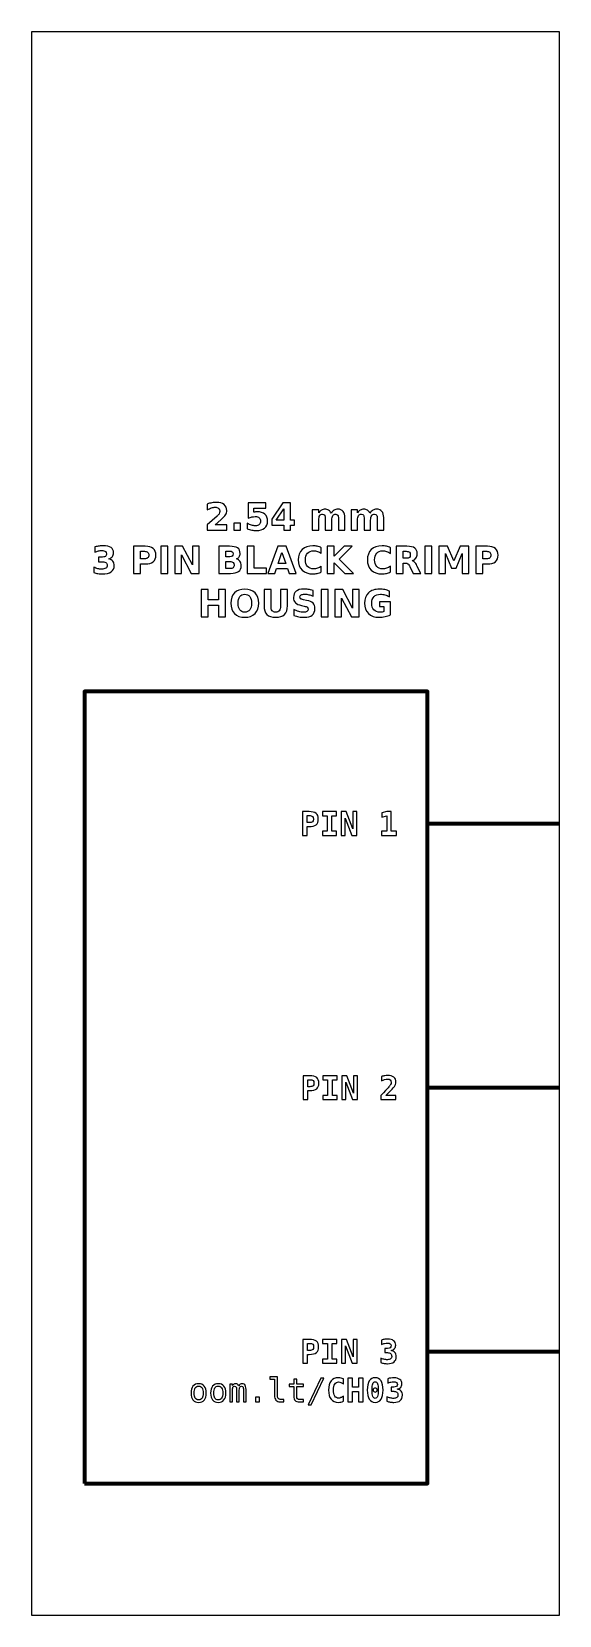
# Model space of a CAD drawing. Header units: centimetres. Extents: x -11.5 to -9.5, y -16.85 to -10.85.
import ezdxf

# ---------------------------------------------------------------- set-up
doc = ezdxf.new("R2010")
doc.units = ezdxf.units.CM
doc.header["$MEASUREMENT"] = 0
doc.layers.add('Layer 1', color=7, linetype='Continuous')

msp = doc.modelspace()

# ---------------------------------------------------------------- linework, layer by layer
at = {"layer": 'Layer 1', "color": 7}
msp.add_lwpolyline([(-11.5, -16.85), (-9.5, -16.85), (-9.5, -10.85), (-11.5, -10.85), (-11.5, -16.85)], close=True, dxfattribs=at)
at = {"layer": 'Layer 1', "color": 7, "lineweight": 100}
msp.add_lwpolyline([(-11.3, -16.35), (-10, -16.35), (-10, -13.35), (-11.3, -13.35), (-11.3, -16.35)], close=True, dxfattribs=at)
at = {"layer": 'Layer 1', "color": 250}
for points, knots in [([(-10.80503, -12.71872), (-10.80503, -12.71872), (-10.75975, -12.71872), (-10.75975, -12.71872), (-10.75975, -12.71872), (-10.75975, -12.71872), (-10.75975, -12.73822), (-10.75975, -12.73822), (-10.75975, -12.73822), (-10.75975, -12.73822), (-10.83452, -12.73822), (-10.83452, -12.73822), (-10.83452, -12.73822), (-10.83452, -12.73822), (-10.83452, -12.71872), (-10.83452, -12.71872), (-10.83452, -12.71872), (-10.83452, -12.71872), (-10.79696, -12.68559), (-10.79696, -12.68559), (-10.79696, -12.68559), (-10.7936, -12.68255), (-10.79113, -12.67959), (-10.78953, -12.6767), (-10.78953, -12.6767), (-10.78791, -12.6738), (-10.78711, -12.67079), (-10.78711, -12.66766), (-10.78711, -12.66766), (-10.78711, -12.66284), (-10.78873, -12.65896), (-10.79197, -12.65602), (-10.79197, -12.65602), (-10.7952, -12.65308), (-10.7995, -12.65163), (-10.80489, -12.65163), (-10.80489, -12.65163), (-10.80902, -12.65163), (-10.81354, -12.65252), (-10.81846, -12.65428), (-10.81846, -12.65428), (-10.82337, -12.65605), (-10.82864, -12.65868), (-10.83424, -12.66216), (-10.83424, -12.66216), (-10.83424, -12.66216), (-10.83424, -12.63956), (-10.83424, -12.63956), (-10.83424, -12.63956), (-10.82826, -12.63759), (-10.82236, -12.63608), (-10.81653, -12.63505), (-10.81653, -12.63505), (-10.81069, -12.63401), (-10.80498, -12.63349), (-10.79936, -12.63349), (-10.79936, -12.63349), (-10.78706, -12.63349), (-10.77749, -12.6362), (-10.77067, -12.64163), (-10.77067, -12.64163), (-10.76385, -12.64704), (-10.76044, -12.65459), (-10.76044, -12.6643), (-10.76044, -12.6643), (-10.76044, -12.6699), (-10.76189, -12.67512), (-10.76479, -12.67997), (-10.76479, -12.67997), (-10.76768, -12.68481), (-10.77377, -12.6913), (-10.78304, -12.69944), (-10.78304, -12.69944), (-10.78304, -12.69944), (-10.80503, -12.71872), (-10.80503, -12.71872)], [0, 0, 0, 0, 0.0526316, 0.0526316, 0.0526316, 0.0526316, 0.1052632, 0.1052632, 0.1052632, 0.1052632, 0.1578947, 0.1578947, 0.1578947, 0.1578947, 0.2105263, 0.2105263, 0.2105263, 0.2105263, 0.2631579, 0.2631579, 0.2631579, 0.2631579, 0.3157895, 0.3157895, 0.3157895, 0.3157895, 0.3684211, 0.3684211, 0.3684211, 0.3684211, 0.4210526, 0.4210526, 0.4210526, 0.4210526, 0.4736842, 0.4736842, 0.4736842, 0.4736842, 0.5263158, 0.5263158, 0.5263158, 0.5263158, 0.5789474, 0.5789474, 0.5789474, 0.5789474, 0.6315789, 0.6315789, 0.6315789, 0.6315789, 0.6842105, 0.6842105, 0.6842105, 0.6842105, 0.7368421, 0.7368421, 0.7368421, 0.7368421, 0.7894737, 0.7894737, 0.7894737, 0.7894737, 0.8421053, 0.8421053, 0.8421053, 0.8421053, 0.8947368, 0.8947368, 0.8947368, 0.8947368, 0.9473684, 0.9473684, 0.9473684, 0.9473684, 1, 1, 1, 1]), ([(-10.67894, -12.63535), (-10.67894, -12.63535), (-10.613, -12.63535), (-10.613, -12.63535), (-10.613, -12.63535), (-10.613, -12.63535), (-10.613, -12.65485), (-10.613, -12.65485), (-10.613, -12.65485), (-10.613, -12.65485), (-10.6578, -12.65485), (-10.6578, -12.65485), (-10.6578, -12.65485), (-10.6578, -12.65485), (-10.6578, -12.67077), (-10.6578, -12.67077), (-10.6578, -12.67077), (-10.65578, -12.67023), (-10.65375, -12.66981), (-10.65171, -12.6695), (-10.65171, -12.6695), (-10.64966, -12.66919), (-10.64752, -12.66905), (-10.64533, -12.66905), (-10.64533, -12.66905), (-10.63278, -12.66905), (-10.62302, -12.67218), (-10.61603, -12.67846), (-10.61603, -12.67846), (-10.60905, -12.68472), (-10.60557, -12.69346), (-10.60557, -12.70466), (-10.60557, -12.70466), (-10.60557, -12.71578), (-10.60938, -12.72449), (-10.61697, -12.73079), (-10.61697, -12.73079), (-10.62457, -12.73707), (-10.63513, -12.74022), (-10.64863, -12.74022), (-10.64863, -12.74022), (-10.65446, -12.74022), (-10.66025, -12.73965), (-10.66596, -12.73853), (-10.66596, -12.73853), (-10.67168, -12.7374), (-10.67737, -12.7357), (-10.68301, -12.7334), (-10.68301, -12.7334), (-10.68301, -12.7334), (-10.68301, -12.71251), (-10.68301, -12.71251), (-10.68301, -12.71251), (-10.67741, -12.71574), (-10.6721, -12.71814), (-10.66707, -12.71973), (-10.66707, -12.71973), (-10.66203, -12.72136), (-10.65728, -12.72216), (-10.65284, -12.72216), (-10.65284, -12.72216), (-10.64639, -12.72216), (-10.64134, -12.72058), (-10.63764, -12.71743), (-10.63764, -12.71743), (-10.63395, -12.7143), (-10.63209, -12.71005), (-10.63209, -12.70466), (-10.63209, -12.70466), (-10.63209, -12.69925), (-10.63395, -12.69499), (-10.63764, -12.69187), (-10.63764, -12.69187), (-10.64134, -12.68874), (-10.64639, -12.68719), (-10.65284, -12.68719), (-10.65284, -12.68719), (-10.65665, -12.68719), (-10.66072, -12.68768), (-10.66502, -12.68867), (-10.66502, -12.68867), (-10.66935, -12.68965), (-10.67398, -12.69118), (-10.67894, -12.69325), (-10.67894, -12.69325), (-10.67894, -12.69325), (-10.67894, -12.63535), (-10.67894, -12.63535)], [0, 0, 0, 0, 0.0454545, 0.0454545, 0.0454545, 0.0454545, 0.0909091, 0.0909091, 0.0909091, 0.0909091, 0.1363636, 0.1363636, 0.1363636, 0.1363636, 0.1818182, 0.1818182, 0.1818182, 0.1818182, 0.2272727, 0.2272727, 0.2272727, 0.2272727, 0.2727273, 0.2727273, 0.2727273, 0.2727273, 0.3181818, 0.3181818, 0.3181818, 0.3181818, 0.3636364, 0.3636364, 0.3636364, 0.3636364, 0.4090909, 0.4090909, 0.4090909, 0.4090909, 0.4545455, 0.4545455, 0.4545455, 0.4545455, 0.5, 0.5, 0.5, 0.5, 0.5454545, 0.5454545, 0.5454545, 0.5454545, 0.5909091, 0.5909091, 0.5909091, 0.5909091, 0.6363636, 0.6363636, 0.6363636, 0.6363636, 0.6818182, 0.6818182, 0.6818182, 0.6818182, 0.7272727, 0.7272727, 0.7272727, 0.7272727, 0.7727273, 0.7727273, 0.7727273, 0.7727273, 0.8181818, 0.8181818, 0.8181818, 0.8181818, 0.8636364, 0.8636364, 0.8636364, 0.8636364, 0.9090909, 0.9090909, 0.9090909, 0.9090909, 0.9545455, 0.9545455, 0.9545455, 0.9545455, 1, 1, 1, 1]), ([(-10.54816, -12.63535), (-10.54816, -12.63535), (-10.51866, -12.63535), (-10.51866, -12.63535), (-10.51866, -12.63535), (-10.51866, -12.63535), (-10.51866, -12.70026), (-10.51866, -12.70026), (-10.51866, -12.70026), (-10.51866, -12.70026), (-10.50399, -12.70026), (-10.50399, -12.70026), (-10.50399, -12.70026), (-10.50399, -12.70026), (-10.50399, -12.71948), (-10.50399, -12.71948), (-10.50399, -12.71948), (-10.50399, -12.71948), (-10.51866, -12.71948), (-10.51866, -12.71948), (-10.51866, -12.71948), (-10.51866, -12.71948), (-10.51866, -12.73822), (-10.51866, -12.73822), (-10.51866, -12.73822), (-10.51866, -12.73822), (-10.54373, -12.73822), (-10.54373, -12.73822), (-10.54373, -12.73822), (-10.54373, -12.73822), (-10.54373, -12.71948), (-10.54373, -12.71948), (-10.54373, -12.71948), (-10.54373, -12.71948), (-10.58936, -12.71948), (-10.58936, -12.71948), (-10.58936, -12.71948), (-10.58936, -12.71948), (-10.58936, -12.69673), (-10.58936, -12.69673), (-10.58936, -12.69673), (-10.58936, -12.69673), (-10.54816, -12.63535), (-10.54816, -12.63535)], [0, 0, 0, 0, 0.0909091, 0.0909091, 0.0909091, 0.0909091, 0.1818182, 0.1818182, 0.1818182, 0.1818182, 0.2727273, 0.2727273, 0.2727273, 0.2727273, 0.3636364, 0.3636364, 0.3636364, 0.3636364, 0.4545455, 0.4545455, 0.4545455, 0.4545455, 0.5454545, 0.5454545, 0.5454545, 0.5454545, 0.6363636, 0.6363636, 0.6363636, 0.6363636, 0.7272727, 0.7272727, 0.7272727, 0.7272727, 0.8181818, 0.8181818, 0.8181818, 0.8181818, 0.9090909, 0.9090909, 0.9090909, 0.9090909, 1, 1, 1, 1]), ([(-10.54373, -12.6572), (-10.54373, -12.6572), (-10.57283, -12.70026), (-10.57283, -12.70026), (-10.57283, -12.70026), (-10.57283, -12.70026), (-10.54373, -12.70026), (-10.54373, -12.70026), (-10.54373, -12.70026), (-10.54373, -12.70026), (-10.54373, -12.6572), (-10.54373, -12.6572)], [0, 0, 0, 0, 0.3333333, 0.3333333, 0.3333333, 0.3333333, 0.6666667, 0.6666667, 0.6666667, 0.6666667, 1, 1, 1, 1]), ([(-10.36502, -12.67387), (-10.36189, -12.6691), (-10.3582, -12.66545), (-10.35389, -12.66296), (-10.35389, -12.66296), (-10.34959, -12.66044), (-10.34489, -12.6592), (-10.33974, -12.6592), (-10.33974, -12.6592), (-10.33087, -12.6592), (-10.32412, -12.66193), (-10.31949, -12.66741), (-10.31949, -12.66741), (-10.31485, -12.67286), (-10.31252, -12.68081), (-10.31252, -12.69123), (-10.31252, -12.69123), (-10.31252, -12.69123), (-10.31252, -12.73822), (-10.31252, -12.73822), (-10.31252, -12.73822), (-10.31252, -12.73822), (-10.33734, -12.73822), (-10.33734, -12.73822), (-10.33734, -12.73822), (-10.33734, -12.73822), (-10.33734, -12.69798), (-10.33734, -12.69798), (-10.33734, -12.69798), (-10.33729, -12.69739), (-10.33727, -12.69678), (-10.33724, -12.69612), (-10.33724, -12.69612), (-10.33722, -12.69549), (-10.3372, -12.69457), (-10.3372, -12.69337), (-10.3372, -12.69337), (-10.3372, -12.68791), (-10.33799, -12.68394), (-10.33962, -12.68149), (-10.33962, -12.68149), (-10.34122, -12.67902), (-10.3438, -12.6778), (-10.34738, -12.6778), (-10.34738, -12.6778), (-10.35208, -12.6778), (-10.35568, -12.67973), (-10.35824, -12.68359), (-10.35824, -12.68359), (-10.36078, -12.68744), (-10.3621, -12.69302), (-10.3622, -12.70033), (-10.3622, -12.70033), (-10.3622, -12.70033), (-10.3622, -12.73822), (-10.3622, -12.73822), (-10.3622, -12.73822), (-10.3622, -12.73822), (-10.38701, -12.73822), (-10.38701, -12.73822), (-10.38701, -12.73822), (-10.38701, -12.73822), (-10.38701, -12.69798), (-10.38701, -12.69798), (-10.38701, -12.69798), (-10.38701, -12.68944), (-10.38774, -12.68394), (-10.38922, -12.68149), (-10.38922, -12.68149), (-10.39068, -12.67902), (-10.39329, -12.6778), (-10.39705, -12.6778), (-10.39705, -12.6778), (-10.4018, -12.6778), (-10.40545, -12.67975), (-10.40801, -12.68363), (-10.40801, -12.68363), (-10.41057, -12.68751), (-10.41187, -12.69304), (-10.41187, -12.70026), (-10.41187, -12.70026), (-10.41187, -12.70026), (-10.41187, -12.73822), (-10.41187, -12.73822), (-10.41187, -12.73822), (-10.41187, -12.73822), (-10.43668, -12.73822), (-10.43668, -12.73822), (-10.43668, -12.73822), (-10.43668, -12.73822), (-10.43668, -12.66106), (-10.43668, -12.66106), (-10.43668, -12.66106), (-10.43668, -12.66106), (-10.41187, -12.66106), (-10.41187, -12.66106), (-10.41187, -12.66106), (-10.41187, -12.66106), (-10.41187, -12.67237), (-10.41187, -12.67237), (-10.41187, -12.67237), (-10.40883, -12.66799), (-10.40535, -12.66473), (-10.40142, -12.66251), (-10.40142, -12.66251), (-10.3975, -12.6603), (-10.39317, -12.6592), (-10.38844, -12.6592), (-10.38844, -12.6592), (-10.38313, -12.6592), (-10.3784, -12.66049), (-10.37433, -12.66306), (-10.37433, -12.66306), (-10.37024, -12.66564), (-10.36713, -12.66924), (-10.36502, -12.67387)], [0, 0, 0, 0, 0.0344828, 0.0344828, 0.0344828, 0.0344828, 0.0689655, 0.0689655, 0.0689655, 0.0689655, 0.1034483, 0.1034483, 0.1034483, 0.1034483, 0.137931, 0.137931, 0.137931, 0.137931, 0.1724138, 0.1724138, 0.1724138, 0.1724138, 0.2068966, 0.2068966, 0.2068966, 0.2068966, 0.2413793, 0.2413793, 0.2413793, 0.2413793, 0.2758621, 0.2758621, 0.2758621, 0.2758621, 0.3103448, 0.3103448, 0.3103448, 0.3103448, 0.3448276, 0.3448276, 0.3448276, 0.3448276, 0.3793103, 0.3793103, 0.3793103, 0.3793103, 0.4137931, 0.4137931, 0.4137931, 0.4137931, 0.4482759, 0.4482759, 0.4482759, 0.4482759, 0.4827586, 0.4827586, 0.4827586, 0.4827586, 0.5172414, 0.5172414, 0.5172414, 0.5172414, 0.5517241, 0.5517241, 0.5517241, 0.5517241, 0.5862069, 0.5862069, 0.5862069, 0.5862069, 0.6206897, 0.6206897, 0.6206897, 0.6206897, 0.6551724, 0.6551724, 0.6551724, 0.6551724, 0.6896552, 0.6896552, 0.6896552, 0.6896552, 0.7241379, 0.7241379, 0.7241379, 0.7241379, 0.7586207, 0.7586207, 0.7586207, 0.7586207, 0.7931034, 0.7931034, 0.7931034, 0.7931034, 0.8275862, 0.8275862, 0.8275862, 0.8275862, 0.862069, 0.862069, 0.862069, 0.862069, 0.8965517, 0.8965517, 0.8965517, 0.8965517, 0.9310345, 0.9310345, 0.9310345, 0.9310345, 0.9655172, 0.9655172, 0.9655172, 0.9655172, 1, 1, 1, 1]), ([(-10.21798, -12.67387), (-10.21485, -12.6691), (-10.21116, -12.66545), (-10.20685, -12.66296), (-10.20685, -12.66296), (-10.20255, -12.66044), (-10.19785, -12.6592), (-10.1927, -12.6592), (-10.1927, -12.6592), (-10.18383, -12.6592), (-10.17708, -12.66193), (-10.17245, -12.66741), (-10.17245, -12.66741), (-10.16781, -12.67286), (-10.16548, -12.68081), (-10.16548, -12.69123), (-10.16548, -12.69123), (-10.16548, -12.69123), (-10.16548, -12.73822), (-10.16548, -12.73822), (-10.16548, -12.73822), (-10.16548, -12.73822), (-10.1903, -12.73822), (-10.1903, -12.73822), (-10.1903, -12.73822), (-10.1903, -12.73822), (-10.1903, -12.69798), (-10.1903, -12.69798), (-10.1903, -12.69798), (-10.19025, -12.69739), (-10.19023, -12.69678), (-10.1902, -12.69612), (-10.1902, -12.69612), (-10.19018, -12.69549), (-10.19016, -12.69457), (-10.19016, -12.69337), (-10.19016, -12.69337), (-10.19016, -12.68791), (-10.19095, -12.68394), (-10.19258, -12.68149), (-10.19258, -12.68149), (-10.19418, -12.67902), (-10.19676, -12.6778), (-10.20034, -12.6778), (-10.20034, -12.6778), (-10.20504, -12.6778), (-10.20864, -12.67973), (-10.2112, -12.68359), (-10.2112, -12.68359), (-10.21374, -12.68744), (-10.21506, -12.69302), (-10.21516, -12.70033), (-10.21516, -12.70033), (-10.21516, -12.70033), (-10.21516, -12.73822), (-10.21516, -12.73822), (-10.21516, -12.73822), (-10.21516, -12.73822), (-10.23997, -12.73822), (-10.23997, -12.73822), (-10.23997, -12.73822), (-10.23997, -12.73822), (-10.23997, -12.69798), (-10.23997, -12.69798), (-10.23997, -12.69798), (-10.23997, -12.68944), (-10.2407, -12.68394), (-10.24218, -12.68149), (-10.24218, -12.68149), (-10.24364, -12.67902), (-10.24625, -12.6778), (-10.25001, -12.6778), (-10.25001, -12.6778), (-10.25476, -12.6778), (-10.25841, -12.67975), (-10.26097, -12.68363), (-10.26097, -12.68363), (-10.26353, -12.68751), (-10.26483, -12.69304), (-10.26483, -12.70026), (-10.26483, -12.70026), (-10.26483, -12.70026), (-10.26483, -12.73822), (-10.26483, -12.73822), (-10.26483, -12.73822), (-10.26483, -12.73822), (-10.28964, -12.73822), (-10.28964, -12.73822), (-10.28964, -12.73822), (-10.28964, -12.73822), (-10.28964, -12.66106), (-10.28964, -12.66106), (-10.28964, -12.66106), (-10.28964, -12.66106), (-10.26483, -12.66106), (-10.26483, -12.66106), (-10.26483, -12.66106), (-10.26483, -12.66106), (-10.26483, -12.67237), (-10.26483, -12.67237), (-10.26483, -12.67237), (-10.26179, -12.66799), (-10.25831, -12.66473), (-10.25438, -12.66251), (-10.25438, -12.66251), (-10.25046, -12.6603), (-10.24613, -12.6592), (-10.2414, -12.6592), (-10.2414, -12.6592), (-10.23609, -12.6592), (-10.23136, -12.66049), (-10.22729, -12.66306), (-10.22729, -12.66306), (-10.2232, -12.66564), (-10.22009, -12.66924), (-10.21798, -12.67387)], [0, 0, 0, 0, 0.0344828, 0.0344828, 0.0344828, 0.0344828, 0.0689655, 0.0689655, 0.0689655, 0.0689655, 0.1034483, 0.1034483, 0.1034483, 0.1034483, 0.137931, 0.137931, 0.137931, 0.137931, 0.1724138, 0.1724138, 0.1724138, 0.1724138, 0.2068966, 0.2068966, 0.2068966, 0.2068966, 0.2413793, 0.2413793, 0.2413793, 0.2413793, 0.2758621, 0.2758621, 0.2758621, 0.2758621, 0.3103448, 0.3103448, 0.3103448, 0.3103448, 0.3448276, 0.3448276, 0.3448276, 0.3448276, 0.3793103, 0.3793103, 0.3793103, 0.3793103, 0.4137931, 0.4137931, 0.4137931, 0.4137931, 0.4482759, 0.4482759, 0.4482759, 0.4482759, 0.4827586, 0.4827586, 0.4827586, 0.4827586, 0.5172414, 0.5172414, 0.5172414, 0.5172414, 0.5517241, 0.5517241, 0.5517241, 0.5517241, 0.5862069, 0.5862069, 0.5862069, 0.5862069, 0.6206897, 0.6206897, 0.6206897, 0.6206897, 0.6551724, 0.6551724, 0.6551724, 0.6551724, 0.6896552, 0.6896552, 0.6896552, 0.6896552, 0.7241379, 0.7241379, 0.7241379, 0.7241379, 0.7586207, 0.7586207, 0.7586207, 0.7586207, 0.7931034, 0.7931034, 0.7931034, 0.7931034, 0.8275862, 0.8275862, 0.8275862, 0.8275862, 0.862069, 0.862069, 0.862069, 0.862069, 0.8965517, 0.8965517, 0.8965517, 0.8965517, 0.9310345, 0.9310345, 0.9310345, 0.9310345, 0.9655172, 0.9655172, 0.9655172, 0.9655172, 1, 1, 1, 1]), ([(-10.73311, -12.71155), (-10.73311, -12.71155), (-10.70829, -12.71155), (-10.70829, -12.71155), (-10.70829, -12.71155), (-10.70829, -12.71155), (-10.70829, -12.73822), (-10.70829, -12.73822), (-10.70829, -12.73822), (-10.70829, -12.73822), (-10.73311, -12.73822), (-10.73311, -12.73822), (-10.73311, -12.73822), (-10.73311, -12.73822), (-10.73311, -12.71155), (-10.73311, -12.71155)], [0, 0, 0, 0, 0.25, 0.25, 0.25, 0.25, 0.5, 0.5, 0.5, 0.5, 0.75, 0.75, 0.75, 0.75, 1, 1, 1, 1]), ([(-11.20811, -12.84699), (-11.20119, -12.84878), (-11.1959, -12.85191), (-11.1923, -12.85633), (-11.1923, -12.85633), (-11.1887, -12.86077), (-11.18689, -12.86639), (-11.18689, -12.87324), (-11.18689, -12.87324), (-11.18689, -12.88344), (-11.1908, -12.8912), (-11.1986, -12.89652), (-11.1986, -12.89652), (-11.20641, -12.90181), (-11.2178, -12.90447), (-11.23278, -12.90447), (-11.23278, -12.90447), (-11.23807, -12.90447), (-11.24336, -12.90405), (-11.24868, -12.9032), (-11.24868, -12.9032), (-11.25397, -12.90235), (-11.25921, -12.90106), (-11.26441, -12.89937), (-11.26441, -12.89937), (-11.26441, -12.89937), (-11.26441, -12.8789), (-11.26441, -12.8789), (-11.26441, -12.8789), (-11.25945, -12.88137), (-11.25453, -12.88326), (-11.24964, -12.88453), (-11.24964, -12.88453), (-11.24475, -12.88577), (-11.23993, -12.88641), (-11.2352, -12.88641), (-11.2352, -12.88641), (-11.22817, -12.88641), (-11.22278, -12.88518), (-11.21904, -12.88276), (-11.21904, -12.88276), (-11.2153, -12.88032), (-11.21342, -12.87684), (-11.21342, -12.87227), (-11.21342, -12.87227), (-11.21342, -12.86759), (-11.21535, -12.86404), (-11.21918, -12.86164), (-11.21918, -12.86164), (-11.22302, -12.85922), (-11.22868, -12.85802), (-11.23616, -12.85802), (-11.23616, -12.85802), (-11.23616, -12.85802), (-11.24677, -12.85802), (-11.24677, -12.85802), (-11.24677, -12.85802), (-11.24677, -12.85802), (-11.24677, -12.84092), (-11.24677, -12.84092), (-11.24677, -12.84092), (-11.24677, -12.84092), (-11.23562, -12.84092), (-11.23562, -12.84092), (-11.23562, -12.84092), (-11.22894, -12.84092), (-11.224, -12.83989), (-11.22074, -12.83779), (-11.22074, -12.83779), (-11.21747, -12.8357), (-11.21584, -12.83253), (-11.21584, -12.82827), (-11.21584, -12.82827), (-11.21584, -12.82432), (-11.21742, -12.82126), (-11.22059, -12.81912), (-11.22059, -12.81912), (-11.22377, -12.81696), (-11.22824, -12.81588), (-11.23402, -12.81588), (-11.23402, -12.81588), (-11.2383, -12.81588), (-11.24261, -12.81635), (-11.24698, -12.81731), (-11.24698, -12.81731), (-11.25133, -12.81827), (-11.25566, -12.81971), (-11.25999, -12.82159), (-11.25999, -12.82159), (-11.25999, -12.82159), (-11.25999, -12.80216), (-11.25999, -12.80216), (-11.25999, -12.80216), (-11.25474, -12.80068), (-11.24957, -12.79958), (-11.24442, -12.79885), (-11.24442, -12.79885), (-11.23927, -12.79812), (-11.23424, -12.79774), (-11.22927, -12.79774), (-11.22927, -12.79774), (-11.21591, -12.79774), (-11.2059, -12.79993), (-11.19926, -12.80433), (-11.19926, -12.80433), (-11.19263, -12.8087), (-11.18932, -12.81531), (-11.18932, -12.82413), (-11.18932, -12.82413), (-11.18932, -12.83013), (-11.19089, -12.83507), (-11.19407, -12.8389), (-11.19407, -12.8389), (-11.19724, -12.84273), (-11.20192, -12.84544), (-11.20811, -12.84699)], [0, 0, 0, 0, 0.0344828, 0.0344828, 0.0344828, 0.0344828, 0.0689655, 0.0689655, 0.0689655, 0.0689655, 0.1034483, 0.1034483, 0.1034483, 0.1034483, 0.137931, 0.137931, 0.137931, 0.137931, 0.1724138, 0.1724138, 0.1724138, 0.1724138, 0.2068966, 0.2068966, 0.2068966, 0.2068966, 0.2413793, 0.2413793, 0.2413793, 0.2413793, 0.2758621, 0.2758621, 0.2758621, 0.2758621, 0.3103448, 0.3103448, 0.3103448, 0.3103448, 0.3448276, 0.3448276, 0.3448276, 0.3448276, 0.3793103, 0.3793103, 0.3793103, 0.3793103, 0.4137931, 0.4137931, 0.4137931, 0.4137931, 0.4482759, 0.4482759, 0.4482759, 0.4482759, 0.4827586, 0.4827586, 0.4827586, 0.4827586, 0.5172414, 0.5172414, 0.5172414, 0.5172414, 0.5517241, 0.5517241, 0.5517241, 0.5517241, 0.5862069, 0.5862069, 0.5862069, 0.5862069, 0.6206897, 0.6206897, 0.6206897, 0.6206897, 0.6551724, 0.6551724, 0.6551724, 0.6551724, 0.6896552, 0.6896552, 0.6896552, 0.6896552, 0.7241379, 0.7241379, 0.7241379, 0.7241379, 0.7586207, 0.7586207, 0.7586207, 0.7586207, 0.7931034, 0.7931034, 0.7931034, 0.7931034, 0.8275862, 0.8275862, 0.8275862, 0.8275862, 0.862069, 0.862069, 0.862069, 0.862069, 0.8965517, 0.8965517, 0.8965517, 0.8965517, 0.9310345, 0.9310345, 0.9310345, 0.9310345, 0.9655172, 0.9655172, 0.9655172, 0.9655172, 1, 1, 1, 1]), ([(-11.11356, -12.7996), (-11.11356, -12.7996), (-11.06954, -12.7996), (-11.06954, -12.7996), (-11.06954, -12.7996), (-11.05644, -12.7996), (-11.04639, -12.80252), (-11.03938, -12.80833), (-11.03938, -12.80833), (-11.03238, -12.81414), (-11.02887, -12.82241), (-11.02887, -12.83316), (-11.02887, -12.83316), (-11.02887, -12.84393), (-11.03238, -12.85223), (-11.03938, -12.85804), (-11.03938, -12.85804), (-11.04639, -12.86385), (-11.05644, -12.86677), (-11.06954, -12.86677), (-11.06954, -12.86677), (-11.06954, -12.86677), (-11.08703, -12.86677), (-11.08703, -12.86677), (-11.08703, -12.86677), (-11.08703, -12.86677), (-11.08703, -12.90247), (-11.08703, -12.90247), (-11.08703, -12.90247), (-11.08703, -12.90247), (-11.11356, -12.90247), (-11.11356, -12.90247), (-11.11356, -12.90247), (-11.11356, -12.90247), (-11.11356, -12.7996), (-11.11356, -12.7996)], [0, 0, 0, 0, 0.1111111, 0.1111111, 0.1111111, 0.1111111, 0.2222222, 0.2222222, 0.2222222, 0.2222222, 0.3333333, 0.3333333, 0.3333333, 0.3333333, 0.4444444, 0.4444444, 0.4444444, 0.4444444, 0.5555556, 0.5555556, 0.5555556, 0.5555556, 0.6666667, 0.6666667, 0.6666667, 0.6666667, 0.7777778, 0.7777778, 0.7777778, 0.7777778, 0.8888889, 0.8888889, 0.8888889, 0.8888889, 1, 1, 1, 1]), ([(-11.08703, -12.81882), (-11.08703, -12.81882), (-11.08703, -12.84755), (-11.08703, -12.84755), (-11.08703, -12.84755), (-11.08703, -12.84755), (-11.07236, -12.84755), (-11.07236, -12.84755), (-11.07236, -12.84755), (-11.06721, -12.84755), (-11.06323, -12.84631), (-11.06043, -12.84379), (-11.06043, -12.84379), (-11.05763, -12.8413), (-11.05622, -12.83775), (-11.05622, -12.83316), (-11.05622, -12.83316), (-11.05622, -12.82855), (-11.05763, -12.82502), (-11.06043, -12.82253), (-11.06043, -12.82253), (-11.06323, -12.82006), (-11.06721, -12.81882), (-11.07236, -12.81882), (-11.07236, -12.81882), (-11.07236, -12.81882), (-11.08703, -12.81882), (-11.08703, -12.81882)], [0, 0, 0, 0, 0.1428571, 0.1428571, 0.1428571, 0.1428571, 0.2857143, 0.2857143, 0.2857143, 0.2857143, 0.4285714, 0.4285714, 0.4285714, 0.4285714, 0.5714286, 0.5714286, 0.5714286, 0.5714286, 0.7142857, 0.7142857, 0.7142857, 0.7142857, 0.8571429, 0.8571429, 0.8571429, 0.8571429, 1, 1, 1, 1]), ([(-11.01015, -12.7996), (-11.01015, -12.7996), (-10.98362, -12.7996), (-10.98362, -12.7996), (-10.98362, -12.7996), (-10.98362, -12.7996), (-10.98362, -12.90247), (-10.98362, -12.90247), (-10.98362, -12.90247), (-10.98362, -12.90247), (-11.01015, -12.90247), (-11.01015, -12.90247), (-11.01015, -12.90247), (-11.01015, -12.90247), (-11.01015, -12.7996), (-11.01015, -12.7996)], [0, 0, 0, 0, 0.25, 0.25, 0.25, 0.25, 0.5, 0.5, 0.5, 0.5, 0.75, 0.75, 0.75, 0.75, 1, 1, 1, 1]), ([(-10.95766, -12.7996), (-10.95766, -12.7996), (-10.92803, -12.7996), (-10.92803, -12.7996), (-10.92803, -12.7996), (-10.92803, -12.7996), (-10.89061, -12.87016), (-10.89061, -12.87016), (-10.89061, -12.87016), (-10.89061, -12.87016), (-10.89061, -12.7996), (-10.89061, -12.7996), (-10.89061, -12.7996), (-10.89061, -12.7996), (-10.86547, -12.7996), (-10.86547, -12.7996), (-10.86547, -12.7996), (-10.86547, -12.7996), (-10.86547, -12.90247), (-10.86547, -12.90247), (-10.86547, -12.90247), (-10.86547, -12.90247), (-10.8951, -12.90247), (-10.8951, -12.90247), (-10.8951, -12.90247), (-10.8951, -12.90247), (-10.93252, -12.83191), (-10.93252, -12.83191), (-10.93252, -12.83191), (-10.93252, -12.83191), (-10.93252, -12.90247), (-10.93252, -12.90247), (-10.93252, -12.90247), (-10.93252, -12.90247), (-10.95766, -12.90247), (-10.95766, -12.90247), (-10.95766, -12.90247), (-10.95766, -12.90247), (-10.95766, -12.7996), (-10.95766, -12.7996)], [0, 0, 0, 0, 0.1, 0.1, 0.1, 0.1, 0.2, 0.2, 0.2, 0.2, 0.3, 0.3, 0.3, 0.3, 0.4, 0.4, 0.4, 0.4, 0.5, 0.5, 0.5, 0.5, 0.6, 0.6, 0.6, 0.6, 0.7, 0.7, 0.7, 0.7, 0.8, 0.8, 0.8, 0.8, 0.9, 0.9, 0.9, 0.9, 1, 1, 1, 1]), ([(-10.72367, -12.84741), (-10.71798, -12.84906), (-10.71356, -12.85212), (-10.71043, -12.85659), (-10.71043, -12.85659), (-10.7073, -12.86103), (-10.70575, -12.86651), (-10.70575, -12.87298), (-10.70575, -12.87298), (-10.70575, -12.8829), (-10.70912, -12.89029), (-10.71582, -12.89516), (-10.71582, -12.89516), (-10.72252, -12.90002), (-10.73273, -12.90247), (-10.74642, -12.90247), (-10.74642, -12.90247), (-10.74642, -12.90247), (-10.79044, -12.90247), (-10.79044, -12.90247), (-10.79044, -12.90247), (-10.79044, -12.90247), (-10.79044, -12.7996), (-10.79044, -12.7996), (-10.79044, -12.7996), (-10.79044, -12.7996), (-10.75062, -12.7996), (-10.75062, -12.7996), (-10.75062, -12.7996), (-10.73633, -12.7996), (-10.72598, -12.80176), (-10.71958, -12.80607), (-10.71958, -12.80607), (-10.71316, -12.8104), (-10.70996, -12.81731), (-10.70996, -12.82681), (-10.70996, -12.82681), (-10.70996, -12.83182), (-10.71114, -12.83608), (-10.71347, -12.83961), (-10.71347, -12.83961), (-10.71582, -12.84311), (-10.7192, -12.84572), (-10.72367, -12.84741)], [0, 0, 0, 0, 0.0909091, 0.0909091, 0.0909091, 0.0909091, 0.1818182, 0.1818182, 0.1818182, 0.1818182, 0.2727273, 0.2727273, 0.2727273, 0.2727273, 0.3636364, 0.3636364, 0.3636364, 0.3636364, 0.4545455, 0.4545455, 0.4545455, 0.4545455, 0.5454545, 0.5454545, 0.5454545, 0.5454545, 0.6363636, 0.6363636, 0.6363636, 0.6363636, 0.7272727, 0.7272727, 0.7272727, 0.7272727, 0.8181818, 0.8181818, 0.8181818, 0.8181818, 0.9090909, 0.9090909, 0.9090909, 0.9090909, 1, 1, 1, 1]), ([(-10.74924, -12.83942), (-10.74505, -12.83942), (-10.74188, -12.8385), (-10.73974, -12.83667), (-10.73974, -12.83667), (-10.73757, -12.83483), (-10.73649, -12.83213), (-10.73649, -12.82853), (-10.73649, -12.82853), (-10.73649, -12.825), (-10.73757, -12.82232), (-10.73974, -12.82046), (-10.73974, -12.82046), (-10.74188, -12.8186), (-10.74505, -12.81766), (-10.74924, -12.81766), (-10.74924, -12.81766), (-10.74924, -12.81766), (-10.76391, -12.81766), (-10.76391, -12.81766), (-10.76391, -12.81766), (-10.76391, -12.81766), (-10.76391, -12.83942), (-10.76391, -12.83942), (-10.76391, -12.83942), (-10.76391, -12.83942), (-10.74924, -12.83942), (-10.74924, -12.83942)], [0, 0, 0, 0, 0.1428571, 0.1428571, 0.1428571, 0.1428571, 0.2857143, 0.2857143, 0.2857143, 0.2857143, 0.4285714, 0.4285714, 0.4285714, 0.4285714, 0.5714286, 0.5714286, 0.5714286, 0.5714286, 0.7142857, 0.7142857, 0.7142857, 0.7142857, 0.8571429, 0.8571429, 0.8571429, 0.8571429, 1, 1, 1, 1]), ([(-10.68289, -12.7996), (-10.68289, -12.7996), (-10.65636, -12.7996), (-10.65636, -12.7996), (-10.65636, -12.7996), (-10.65636, -12.7996), (-10.65636, -12.88241), (-10.65636, -12.88241), (-10.65636, -12.88241), (-10.65636, -12.88241), (-10.6098, -12.88241), (-10.6098, -12.88241), (-10.6098, -12.88241), (-10.6098, -12.88241), (-10.6098, -12.90247), (-10.6098, -12.90247), (-10.6098, -12.90247), (-10.6098, -12.90247), (-10.68289, -12.90247), (-10.68289, -12.90247), (-10.68289, -12.90247), (-10.68289, -12.90247), (-10.68289, -12.7996), (-10.68289, -12.7996)], [0, 0, 0, 0, 0.1666667, 0.1666667, 0.1666667, 0.1666667, 0.3333333, 0.3333333, 0.3333333, 0.3333333, 0.5, 0.5, 0.5, 0.5, 0.6666667, 0.6666667, 0.6666667, 0.6666667, 0.8333333, 0.8333333, 0.8333333, 0.8333333, 1, 1, 1, 1]), ([(-10.53056, -12.88375), (-10.53056, -12.88375), (-10.57205, -12.88375), (-10.57205, -12.88375), (-10.57205, -12.88375), (-10.57205, -12.88375), (-10.57859, -12.90247), (-10.57859, -12.90247), (-10.57859, -12.90247), (-10.57859, -12.90247), (-10.60526, -12.90247), (-10.60526, -12.90247), (-10.60526, -12.90247), (-10.60526, -12.90247), (-10.56716, -12.7996), (-10.56716, -12.7996), (-10.56716, -12.7996), (-10.56716, -12.7996), (-10.53553, -12.7996), (-10.53553, -12.7996), (-10.53553, -12.7996), (-10.53553, -12.7996), (-10.49743, -12.90247), (-10.49743, -12.90247), (-10.49743, -12.90247), (-10.49743, -12.90247), (-10.5241, -12.90247), (-10.5241, -12.90247), (-10.5241, -12.90247), (-10.5241, -12.90247), (-10.53056, -12.88375), (-10.53056, -12.88375)], [0, 0, 0, 0, 0.125, 0.125, 0.125, 0.125, 0.25, 0.25, 0.25, 0.25, 0.375, 0.375, 0.375, 0.375, 0.5, 0.5, 0.5, 0.5, 0.625, 0.625, 0.625, 0.625, 0.75, 0.75, 0.75, 0.75, 0.875, 0.875, 0.875, 0.875, 1, 1, 1, 1]), ([(-10.56544, -12.86465), (-10.56544, -12.86465), (-10.53724, -12.86465), (-10.53724, -12.86465), (-10.53724, -12.86465), (-10.53724, -12.86465), (-10.55131, -12.82373), (-10.55131, -12.82373), (-10.55131, -12.82373), (-10.55131, -12.82373), (-10.56544, -12.86465), (-10.56544, -12.86465)], [0, 0, 0, 0, 0.3333333, 0.3333333, 0.3333333, 0.3333333, 0.6666667, 0.6666667, 0.6666667, 0.6666667, 1, 1, 1, 1]), ([(-10.40218, -12.89683), (-10.40704, -12.89934), (-10.41212, -12.90125), (-10.41742, -12.90254), (-10.41742, -12.90254), (-10.42268, -12.90383), (-10.42821, -12.90447), (-10.43395, -12.90447), (-10.43395, -12.90447), (-10.45107, -12.90447), (-10.46464, -12.89967), (-10.47466, -12.8901), (-10.47466, -12.8901), (-10.48468, -12.88053), (-10.48969, -12.86755), (-10.48969, -12.85113), (-10.48969, -12.85113), (-10.48969, -12.83469), (-10.48468, -12.82168), (-10.47466, -12.81211), (-10.47466, -12.81211), (-10.46464, -12.80254), (-10.45107, -12.79774), (-10.43395, -12.79774), (-10.43395, -12.79774), (-10.42821, -12.79774), (-10.42268, -12.79838), (-10.41742, -12.79967), (-10.41742, -12.79967), (-10.41212, -12.80096), (-10.40704, -12.80287), (-10.40218, -12.80539), (-10.40218, -12.80539), (-10.40218, -12.80539), (-10.40218, -12.82667), (-10.40218, -12.82667), (-10.40218, -12.82667), (-10.40709, -12.82331), (-10.41194, -12.82086), (-10.41671, -12.81931), (-10.41671, -12.81931), (-10.42148, -12.81773), (-10.42652, -12.81696), (-10.43181, -12.81696), (-10.43181, -12.81696), (-10.44126, -12.81696), (-10.44872, -12.81999), (-10.45413, -12.82606), (-10.45413, -12.82606), (-10.45956, -12.83213), (-10.46227, -12.84048), (-10.46227, -12.85113), (-10.46227, -12.85113), (-10.46227, -12.86176), (-10.45956, -12.87009), (-10.45413, -12.87615), (-10.45413, -12.87615), (-10.44872, -12.88222), (-10.44126, -12.88525), (-10.43181, -12.88525), (-10.43181, -12.88525), (-10.42652, -12.88525), (-10.42148, -12.88448), (-10.41671, -12.8829), (-10.41671, -12.8829), (-10.41194, -12.88135), (-10.40709, -12.8789), (-10.40218, -12.87554), (-10.40218, -12.87554), (-10.40218, -12.87554), (-10.40218, -12.89683), (-10.40218, -12.89683)], [0, 0, 0, 0, 0.0555556, 0.0555556, 0.0555556, 0.0555556, 0.1111111, 0.1111111, 0.1111111, 0.1111111, 0.1666667, 0.1666667, 0.1666667, 0.1666667, 0.2222222, 0.2222222, 0.2222222, 0.2222222, 0.2777778, 0.2777778, 0.2777778, 0.2777778, 0.3333333, 0.3333333, 0.3333333, 0.3333333, 0.3888889, 0.3888889, 0.3888889, 0.3888889, 0.4444444, 0.4444444, 0.4444444, 0.4444444, 0.5, 0.5, 0.5, 0.5, 0.5555556, 0.5555556, 0.5555556, 0.5555556, 0.6111111, 0.6111111, 0.6111111, 0.6111111, 0.6666667, 0.6666667, 0.6666667, 0.6666667, 0.7222222, 0.7222222, 0.7222222, 0.7222222, 0.7777778, 0.7777778, 0.7777778, 0.7777778, 0.8333333, 0.8333333, 0.8333333, 0.8333333, 0.8888889, 0.8888889, 0.8888889, 0.8888889, 0.9444444, 0.9444444, 0.9444444, 0.9444444, 1, 1, 1, 1]), ([(-10.38021, -12.7996), (-10.38021, -12.7996), (-10.35368, -12.7996), (-10.35368, -12.7996), (-10.35368, -12.7996), (-10.35368, -12.7996), (-10.35368, -12.83716), (-10.35368, -12.83716), (-10.35368, -12.83716), (-10.35368, -12.83716), (-10.31544, -12.7996), (-10.31544, -12.7996), (-10.31544, -12.7996), (-10.31544, -12.7996), (-10.28466, -12.7996), (-10.28466, -12.7996), (-10.28466, -12.7996), (-10.28466, -12.7996), (-10.33419, -12.84831), (-10.33419, -12.84831), (-10.33419, -12.84831), (-10.33419, -12.84831), (-10.27955, -12.90247), (-10.27955, -12.90247), (-10.27955, -12.90247), (-10.27955, -12.90247), (-10.31276, -12.90247), (-10.31276, -12.90247), (-10.31276, -12.90247), (-10.31276, -12.90247), (-10.35368, -12.86195), (-10.35368, -12.86195), (-10.35368, -12.86195), (-10.35368, -12.86195), (-10.35368, -12.90247), (-10.35368, -12.90247), (-10.35368, -12.90247), (-10.35368, -12.90247), (-10.38021, -12.90247), (-10.38021, -12.90247), (-10.38021, -12.90247), (-10.38021, -12.90247), (-10.38021, -12.7996), (-10.38021, -12.7996)], [0, 0, 0, 0, 0.0909091, 0.0909091, 0.0909091, 0.0909091, 0.1818182, 0.1818182, 0.1818182, 0.1818182, 0.2727273, 0.2727273, 0.2727273, 0.2727273, 0.3636364, 0.3636364, 0.3636364, 0.3636364, 0.4545455, 0.4545455, 0.4545455, 0.4545455, 0.5454545, 0.5454545, 0.5454545, 0.5454545, 0.6363636, 0.6363636, 0.6363636, 0.6363636, 0.7272727, 0.7272727, 0.7272727, 0.7272727, 0.8181818, 0.8181818, 0.8181818, 0.8181818, 0.9090909, 0.9090909, 0.9090909, 0.9090909, 1, 1, 1, 1]), ([(-10.14016, -12.89683), (-10.14502, -12.89934), (-10.1501, -12.90125), (-10.1554, -12.90254), (-10.1554, -12.90254), (-10.16066, -12.90383), (-10.16619, -12.90447), (-10.17193, -12.90447), (-10.17193, -12.90447), (-10.18905, -12.90447), (-10.20262, -12.89967), (-10.21264, -12.8901), (-10.21264, -12.8901), (-10.22266, -12.88053), (-10.22767, -12.86755), (-10.22767, -12.85113), (-10.22767, -12.85113), (-10.22767, -12.83469), (-10.22266, -12.82168), (-10.21264, -12.81211), (-10.21264, -12.81211), (-10.20262, -12.80254), (-10.18905, -12.79774), (-10.17193, -12.79774), (-10.17193, -12.79774), (-10.16619, -12.79774), (-10.16066, -12.79838), (-10.1554, -12.79967), (-10.1554, -12.79967), (-10.1501, -12.80096), (-10.14502, -12.80287), (-10.14016, -12.80539), (-10.14016, -12.80539), (-10.14016, -12.80539), (-10.14016, -12.82667), (-10.14016, -12.82667), (-10.14016, -12.82667), (-10.14507, -12.82331), (-10.14992, -12.82086), (-10.15469, -12.81931), (-10.15469, -12.81931), (-10.15946, -12.81773), (-10.1645, -12.81696), (-10.16979, -12.81696), (-10.16979, -12.81696), (-10.17924, -12.81696), (-10.1867, -12.81999), (-10.19211, -12.82606), (-10.19211, -12.82606), (-10.19754, -12.83213), (-10.20025, -12.84048), (-10.20025, -12.85113), (-10.20025, -12.85113), (-10.20025, -12.86176), (-10.19754, -12.87009), (-10.19211, -12.87615), (-10.19211, -12.87615), (-10.1867, -12.88222), (-10.17924, -12.88525), (-10.16979, -12.88525), (-10.16979, -12.88525), (-10.1645, -12.88525), (-10.15946, -12.88448), (-10.15469, -12.8829), (-10.15469, -12.8829), (-10.14992, -12.88135), (-10.14507, -12.8789), (-10.14016, -12.87554), (-10.14016, -12.87554), (-10.14016, -12.87554), (-10.14016, -12.89683), (-10.14016, -12.89683)], [0, 0, 0, 0, 0.0555556, 0.0555556, 0.0555556, 0.0555556, 0.1111111, 0.1111111, 0.1111111, 0.1111111, 0.1666667, 0.1666667, 0.1666667, 0.1666667, 0.2222222, 0.2222222, 0.2222222, 0.2222222, 0.2777778, 0.2777778, 0.2777778, 0.2777778, 0.3333333, 0.3333333, 0.3333333, 0.3333333, 0.3888889, 0.3888889, 0.3888889, 0.3888889, 0.4444444, 0.4444444, 0.4444444, 0.4444444, 0.5, 0.5, 0.5, 0.5, 0.5555556, 0.5555556, 0.5555556, 0.5555556, 0.6111111, 0.6111111, 0.6111111, 0.6111111, 0.6666667, 0.6666667, 0.6666667, 0.6666667, 0.7222222, 0.7222222, 0.7222222, 0.7222222, 0.7777778, 0.7777778, 0.7777778, 0.7777778, 0.8333333, 0.8333333, 0.8333333, 0.8333333, 0.8888889, 0.8888889, 0.8888889, 0.8888889, 0.9444444, 0.9444444, 0.9444444, 0.9444444, 1, 1, 1, 1]), ([(-10.09166, -12.86355), (-10.09166, -12.86355), (-10.09166, -12.90247), (-10.09166, -12.90247), (-10.09166, -12.90247), (-10.09166, -12.90247), (-10.11819, -12.90247), (-10.11819, -12.90247), (-10.11819, -12.90247), (-10.11819, -12.90247), (-10.11819, -12.7996), (-10.11819, -12.7996), (-10.11819, -12.7996), (-10.11819, -12.7996), (-10.07767, -12.7996), (-10.07767, -12.7996), (-10.07767, -12.7996), (-10.06412, -12.7996), (-10.05417, -12.80188), (-10.04787, -12.80642), (-10.04787, -12.80642), (-10.04155, -12.81096), (-10.03839, -12.81816), (-10.03839, -12.82799), (-10.03839, -12.82799), (-10.03839, -12.83478), (-10.04004, -12.84038), (-10.04331, -12.84473), (-10.04331, -12.84473), (-10.0466, -12.84911), (-10.05156, -12.85233), (-10.05817, -12.85438), (-10.05817, -12.85438), (-10.05455, -12.85522), (-10.05128, -12.85708), (-10.04841, -12.86), (-10.04841, -12.86), (-10.04554, -12.86291), (-10.04265, -12.86733), (-10.03971, -12.87326), (-10.03971, -12.87326), (-10.03971, -12.87326), (-10.02529, -12.90247), (-10.02529, -12.90247), (-10.02529, -12.90247), (-10.02529, -12.90247), (-10.05356, -12.90247), (-10.05356, -12.90247), (-10.05356, -12.90247), (-10.05356, -12.90247), (-10.0661, -12.87691), (-10.0661, -12.87691), (-10.0661, -12.87691), (-10.06861, -12.87178), (-10.07118, -12.86825), (-10.07379, -12.86637), (-10.07379, -12.86637), (-10.07638, -12.86449), (-10.07983, -12.86355), (-10.08416, -12.86355), (-10.08416, -12.86355), (-10.08416, -12.86355), (-10.09166, -12.86355), (-10.09166, -12.86355)], [0, 0, 0, 0, 0.0625, 0.0625, 0.0625, 0.0625, 0.125, 0.125, 0.125, 0.125, 0.1875, 0.1875, 0.1875, 0.1875, 0.25, 0.25, 0.25, 0.25, 0.3125, 0.3125, 0.3125, 0.3125, 0.375, 0.375, 0.375, 0.375, 0.4375, 0.4375, 0.4375, 0.4375, 0.5, 0.5, 0.5, 0.5, 0.5625, 0.5625, 0.5625, 0.5625, 0.625, 0.625, 0.625, 0.625, 0.6875, 0.6875, 0.6875, 0.6875, 0.75, 0.75, 0.75, 0.75, 0.8125, 0.8125, 0.8125, 0.8125, 0.875, 0.875, 0.875, 0.875, 0.9375, 0.9375, 0.9375, 0.9375, 1, 1, 1, 1]), ([(-10.08049, -12.84523), (-10.07494, -12.84523), (-10.07094, -12.84419), (-10.06854, -12.84212), (-10.06854, -12.84212), (-10.06612, -12.84005), (-10.06492, -12.83664), (-10.06492, -12.83191), (-10.06492, -12.83191), (-10.06492, -12.82723), (-10.06612, -12.82387), (-10.06854, -12.82185), (-10.06854, -12.82185), (-10.07094, -12.81983), (-10.07494, -12.81882), (-10.08049, -12.81882), (-10.08049, -12.81882), (-10.08049, -12.81882), (-10.09166, -12.81882), (-10.09166, -12.81882), (-10.09166, -12.81882), (-10.09166, -12.81882), (-10.09166, -12.84523), (-10.09166, -12.84523), (-10.09166, -12.84523), (-10.09166, -12.84523), (-10.08049, -12.84523), (-10.08049, -12.84523)], [0, 0, 0, 0, 0.1428571, 0.1428571, 0.1428571, 0.1428571, 0.2857143, 0.2857143, 0.2857143, 0.2857143, 0.4285714, 0.4285714, 0.4285714, 0.4285714, 0.5714286, 0.5714286, 0.5714286, 0.5714286, 0.7142857, 0.7142857, 0.7142857, 0.7142857, 0.8571429, 0.8571429, 0.8571429, 0.8571429, 1, 1, 1, 1]), ([(-10.00954, -12.7996), (-10.00954, -12.7996), (-9.98301, -12.7996), (-9.98301, -12.7996), (-9.98301, -12.7996), (-9.98301, -12.7996), (-9.98301, -12.90247), (-9.98301, -12.90247), (-9.98301, -12.90247), (-9.98301, -12.90247), (-10.00954, -12.90247), (-10.00954, -12.90247), (-10.00954, -12.90247), (-10.00954, -12.90247), (-10.00954, -12.7996), (-10.00954, -12.7996)], [0, 0, 0, 0, 0.25, 0.25, 0.25, 0.25, 0.5, 0.5, 0.5, 0.5, 0.75, 0.75, 0.75, 0.75, 1, 1, 1, 1]), ([(-9.95705, -12.7996), (-9.95705, -12.7996), (-9.9233, -12.7996), (-9.9233, -12.7996), (-9.9233, -12.7996), (-9.9233, -12.7996), (-9.89985, -12.85466), (-9.89985, -12.85466), (-9.89985, -12.85466), (-9.89985, -12.85466), (-9.87629, -12.7996), (-9.87629, -12.7996), (-9.87629, -12.7996), (-9.87629, -12.7996), (-9.84261, -12.7996), (-9.84261, -12.7996), (-9.84261, -12.7996), (-9.84261, -12.7996), (-9.84261, -12.90247), (-9.84261, -12.90247), (-9.84261, -12.90247), (-9.84261, -12.90247), (-9.86768, -12.90247), (-9.86768, -12.90247), (-9.86768, -12.90247), (-9.86768, -12.90247), (-9.86768, -12.82723), (-9.86768, -12.82723), (-9.86768, -12.82723), (-9.86768, -12.82723), (-9.89139, -12.88269), (-9.89139, -12.88269), (-9.89139, -12.88269), (-9.89139, -12.88269), (-9.9082, -12.88269), (-9.9082, -12.88269), (-9.9082, -12.88269), (-9.9082, -12.88269), (-9.93191, -12.82723), (-9.93191, -12.82723), (-9.93191, -12.82723), (-9.93191, -12.82723), (-9.93191, -12.90247), (-9.93191, -12.90247), (-9.93191, -12.90247), (-9.93191, -12.90247), (-9.95705, -12.90247), (-9.95705, -12.90247), (-9.95705, -12.90247), (-9.95705, -12.90247), (-9.95705, -12.7996), (-9.95705, -12.7996)], [0, 0, 0, 0, 0.0769231, 0.0769231, 0.0769231, 0.0769231, 0.1538462, 0.1538462, 0.1538462, 0.1538462, 0.2307692, 0.2307692, 0.2307692, 0.2307692, 0.3076923, 0.3076923, 0.3076923, 0.3076923, 0.3846154, 0.3846154, 0.3846154, 0.3846154, 0.4615385, 0.4615385, 0.4615385, 0.4615385, 0.5384615, 0.5384615, 0.5384615, 0.5384615, 0.6153846, 0.6153846, 0.6153846, 0.6153846, 0.6923077, 0.6923077, 0.6923077, 0.6923077, 0.7692308, 0.7692308, 0.7692308, 0.7692308, 0.8461538, 0.8461538, 0.8461538, 0.8461538, 0.9230769, 0.9230769, 0.9230769, 0.9230769, 1, 1, 1, 1]), ([(-9.81662, -12.7996), (-9.81662, -12.7996), (-9.7726, -12.7996), (-9.7726, -12.7996), (-9.7726, -12.7996), (-9.7595, -12.7996), (-9.74945, -12.80252), (-9.74244, -12.80833), (-9.74244, -12.80833), (-9.73544, -12.81414), (-9.73193, -12.82241), (-9.73193, -12.83316), (-9.73193, -12.83316), (-9.73193, -12.84393), (-9.73544, -12.85223), (-9.74244, -12.85804), (-9.74244, -12.85804), (-9.74945, -12.86385), (-9.7595, -12.86677), (-9.7726, -12.86677), (-9.7726, -12.86677), (-9.7726, -12.86677), (-9.79009, -12.86677), (-9.79009, -12.86677), (-9.79009, -12.86677), (-9.79009, -12.86677), (-9.79009, -12.90247), (-9.79009, -12.90247), (-9.79009, -12.90247), (-9.79009, -12.90247), (-9.81662, -12.90247), (-9.81662, -12.90247), (-9.81662, -12.90247), (-9.81662, -12.90247), (-9.81662, -12.7996), (-9.81662, -12.7996)], [0, 0, 0, 0, 0.1111111, 0.1111111, 0.1111111, 0.1111111, 0.2222222, 0.2222222, 0.2222222, 0.2222222, 0.3333333, 0.3333333, 0.3333333, 0.3333333, 0.4444444, 0.4444444, 0.4444444, 0.4444444, 0.5555556, 0.5555556, 0.5555556, 0.5555556, 0.6666667, 0.6666667, 0.6666667, 0.6666667, 0.7777778, 0.7777778, 0.7777778, 0.7777778, 0.8888889, 0.8888889, 0.8888889, 0.8888889, 1, 1, 1, 1]), ([(-9.79009, -12.81882), (-9.79009, -12.81882), (-9.79009, -12.84755), (-9.79009, -12.84755), (-9.79009, -12.84755), (-9.79009, -12.84755), (-9.77542, -12.84755), (-9.77542, -12.84755), (-9.77542, -12.84755), (-9.77027, -12.84755), (-9.76629, -12.84631), (-9.76349, -12.84379), (-9.76349, -12.84379), (-9.76069, -12.8413), (-9.75928, -12.83775), (-9.75928, -12.83316), (-9.75928, -12.83316), (-9.75928, -12.82855), (-9.76069, -12.82502), (-9.76349, -12.82253), (-9.76349, -12.82253), (-9.76629, -12.82006), (-9.77027, -12.81882), (-9.77542, -12.81882), (-9.77542, -12.81882), (-9.77542, -12.81882), (-9.79009, -12.81882), (-9.79009, -12.81882)], [0, 0, 0, 0, 0.1428571, 0.1428571, 0.1428571, 0.1428571, 0.2857143, 0.2857143, 0.2857143, 0.2857143, 0.4285714, 0.4285714, 0.4285714, 0.4285714, 0.5714286, 0.5714286, 0.5714286, 0.5714286, 0.7142857, 0.7142857, 0.7142857, 0.7142857, 0.8571429, 0.8571429, 0.8571429, 0.8571429, 1, 1, 1, 1]), ([(-10.74834, -12.88441), (-10.743, -12.88441), (-10.73901, -12.88328), (-10.7363, -12.88104), (-10.7363, -12.88104), (-10.73362, -12.87879), (-10.73228, -12.87538), (-10.73228, -12.87084), (-10.73228, -12.87084), (-10.73228, -12.86639), (-10.73362, -12.86305), (-10.73628, -12.86082), (-10.73628, -12.86082), (-10.73894, -12.85858), (-10.74296, -12.85748), (-10.74834, -12.85748), (-10.74834, -12.85748), (-10.74834, -12.85748), (-10.76391, -12.85748), (-10.76391, -12.85748), (-10.76391, -12.85748), (-10.76391, -12.85748), (-10.76391, -12.88441), (-10.76391, -12.88441), (-10.76391, -12.88441), (-10.76391, -12.88441), (-10.74834, -12.88441), (-10.74834, -12.88441)], [0, 0, 0, 0, 0.1428571, 0.1428571, 0.1428571, 0.1428571, 0.2857143, 0.2857143, 0.2857143, 0.2857143, 0.4285714, 0.4285714, 0.4285714, 0.4285714, 0.5714286, 0.5714286, 0.5714286, 0.5714286, 0.7142857, 0.7142857, 0.7142857, 0.7142857, 0.8571429, 0.8571429, 0.8571429, 0.8571429, 1, 1, 1, 1]), ([(-10.85738, -12.96385), (-10.85738, -12.96385), (-10.83085, -12.96385), (-10.83085, -12.96385), (-10.83085, -12.96385), (-10.83085, -12.96385), (-10.83085, -13.00306), (-10.83085, -13.00306), (-10.83085, -13.00306), (-10.83085, -13.00306), (-10.79172, -13.00306), (-10.79172, -13.00306), (-10.79172, -13.00306), (-10.79172, -13.00306), (-10.79172, -12.96385), (-10.79172, -12.96385), (-10.79172, -12.96385), (-10.79172, -12.96385), (-10.76519, -12.96385), (-10.76519, -12.96385), (-10.76519, -12.96385), (-10.76519, -12.96385), (-10.76519, -13.06672), (-10.76519, -13.06672), (-10.76519, -13.06672), (-10.76519, -13.06672), (-10.79172, -13.06672), (-10.79172, -13.06672), (-10.79172, -13.06672), (-10.79172, -13.06672), (-10.79172, -13.02312), (-10.79172, -13.02312), (-10.79172, -13.02312), (-10.79172, -13.02312), (-10.83085, -13.02312), (-10.83085, -13.02312), (-10.83085, -13.02312), (-10.83085, -13.02312), (-10.83085, -13.06672), (-10.83085, -13.06672), (-10.83085, -13.06672), (-10.83085, -13.06672), (-10.85738, -13.06672), (-10.85738, -13.06672), (-10.85738, -13.06672), (-10.85738, -13.06672), (-10.85738, -12.96385), (-10.85738, -12.96385)], [0, 0, 0, 0, 0.0833333, 0.0833333, 0.0833333, 0.0833333, 0.1666667, 0.1666667, 0.1666667, 0.1666667, 0.25, 0.25, 0.25, 0.25, 0.3333333, 0.3333333, 0.3333333, 0.3333333, 0.4166667, 0.4166667, 0.4166667, 0.4166667, 0.5, 0.5, 0.5, 0.5, 0.5833333, 0.5833333, 0.5833333, 0.5833333, 0.6666667, 0.6666667, 0.6666667, 0.6666667, 0.75, 0.75, 0.75, 0.75, 0.8333333, 0.8333333, 0.8333333, 0.8333333, 0.9166667, 0.9166667, 0.9166667, 0.9166667, 1, 1, 1, 1]), ([(-10.6923, -12.96199), (-10.67577, -12.96199), (-10.66281, -12.96672), (-10.65345, -12.9762), (-10.65345, -12.9762), (-10.64407, -12.98565), (-10.63939, -12.9987), (-10.63939, -13.01538), (-10.63939, -13.01538), (-10.63939, -13.03201), (-10.64407, -13.04506), (-10.65345, -13.05451), (-10.65345, -13.05451), (-10.66281, -13.06399), (-10.67577, -13.06872), (-10.6923, -13.06872), (-10.6923, -13.06872), (-10.70879, -13.06872), (-10.72172, -13.06399), (-10.73113, -13.05451), (-10.73113, -13.05451), (-10.74051, -13.04506), (-10.74522, -13.03201), (-10.74522, -13.01538), (-10.74522, -13.01538), (-10.74522, -12.9987), (-10.74051, -12.98565), (-10.73113, -12.9762), (-10.73113, -12.9762), (-10.72172, -12.96672), (-10.70879, -12.96199), (-10.6923, -12.96199)], [0, 0, 0, 0, 0.125, 0.125, 0.125, 0.125, 0.25, 0.25, 0.25, 0.25, 0.375, 0.375, 0.375, 0.375, 0.5, 0.5, 0.5, 0.5, 0.625, 0.625, 0.625, 0.625, 0.75, 0.75, 0.75, 0.75, 0.875, 0.875, 0.875, 0.875, 1, 1, 1, 1]), ([(-10.6923, -12.98121), (-10.70039, -12.98121), (-10.70665, -12.98419), (-10.71112, -12.99017), (-10.71112, -12.99017), (-10.71556, -12.99614), (-10.7178, -13.00454), (-10.7178, -13.01538), (-10.7178, -13.01538), (-10.7178, -13.0262), (-10.71556, -13.03457), (-10.71112, -13.04054), (-10.71112, -13.04054), (-10.70665, -13.04652), (-10.70039, -13.0495), (-10.6923, -13.0495), (-10.6923, -13.0495), (-10.68416, -13.0495), (-10.67789, -13.04652), (-10.67342, -13.04054), (-10.67342, -13.04054), (-10.66897, -13.03457), (-10.66674, -13.0262), (-10.66674, -13.01538), (-10.66674, -13.01538), (-10.66674, -13.00454), (-10.66897, -12.99614), (-10.67342, -12.99017), (-10.67342, -12.99017), (-10.67789, -12.98419), (-10.68416, -12.98121), (-10.6923, -12.98121)], [0, 0, 0, 0, 0.125, 0.125, 0.125, 0.125, 0.25, 0.25, 0.25, 0.25, 0.375, 0.375, 0.375, 0.375, 0.5, 0.5, 0.5, 0.5, 0.625, 0.625, 0.625, 0.625, 0.75, 0.75, 0.75, 0.75, 0.875, 0.875, 0.875, 0.875, 1, 1, 1, 1]), ([(-10.61932, -12.96385), (-10.61932, -12.96385), (-10.59279, -12.96385), (-10.59279, -12.96385), (-10.59279, -12.96385), (-10.59279, -12.96385), (-10.59279, -13.02552), (-10.59279, -13.02552), (-10.59279, -13.02552), (-10.59279, -13.03401), (-10.59141, -13.0401), (-10.58863, -13.04374), (-10.58863, -13.04374), (-10.58585, -13.04739), (-10.58132, -13.04922), (-10.57501, -13.04922), (-10.57501, -13.04922), (-10.56866, -13.04922), (-10.5641, -13.04739), (-10.56133, -13.04374), (-10.56133, -13.04374), (-10.55855, -13.0401), (-10.55716, -13.03401), (-10.55716, -13.02552), (-10.55716, -13.02552), (-10.55716, -13.02552), (-10.55716, -12.96385), (-10.55716, -12.96385), (-10.55716, -12.96385), (-10.55716, -12.96385), (-10.53063, -12.96385), (-10.53063, -12.96385), (-10.53063, -12.96385), (-10.53063, -12.96385), (-10.53063, -13.02552), (-10.53063, -13.02552), (-10.53063, -13.02552), (-10.53063, -13.04007), (-10.53428, -13.05092), (-10.54159, -13.05804), (-10.54159, -13.05804), (-10.54888, -13.06517), (-10.56003, -13.06872), (-10.57501, -13.06872), (-10.57501, -13.06872), (-10.58995, -13.06872), (-10.60107, -13.06517), (-10.60836, -13.05804), (-10.60836, -13.05804), (-10.61568, -13.05092), (-10.61932, -13.04007), (-10.61932, -13.02552), (-10.61932, -13.02552), (-10.61932, -13.02552), (-10.61932, -12.96385), (-10.61932, -12.96385)], [0, 0, 0, 0, 0.0714286, 0.0714286, 0.0714286, 0.0714286, 0.1428571, 0.1428571, 0.1428571, 0.1428571, 0.2142857, 0.2142857, 0.2142857, 0.2142857, 0.2857143, 0.2857143, 0.2857143, 0.2857143, 0.3571429, 0.3571429, 0.3571429, 0.3571429, 0.4285714, 0.4285714, 0.4285714, 0.4285714, 0.5, 0.5, 0.5, 0.5, 0.5714286, 0.5714286, 0.5714286, 0.5714286, 0.6428571, 0.6428571, 0.6428571, 0.6428571, 0.7142857, 0.7142857, 0.7142857, 0.7142857, 0.7857143, 0.7857143, 0.7857143, 0.7857143, 0.8571429, 0.8571429, 0.8571429, 0.8571429, 0.9285714, 0.9285714, 0.9285714, 0.9285714, 1, 1, 1, 1]), ([(-10.43315, -12.9671), (-10.43315, -12.9671), (-10.43315, -12.98885), (-10.43315, -12.98885), (-10.43315, -12.98885), (-10.4388, -12.98633), (-10.44432, -12.98443), (-10.44968, -12.98314), (-10.44968, -12.98314), (-10.45507, -12.98184), (-10.46015, -12.98121), (-10.46492, -12.98121), (-10.46492, -12.98121), (-10.47125, -12.98121), (-10.47595, -12.98208), (-10.47899, -12.98382), (-10.47899, -12.98382), (-10.48202, -12.98558), (-10.48353, -12.98829), (-10.48353, -12.99196), (-10.48353, -12.99196), (-10.48353, -12.99471), (-10.48252, -12.99687), (-10.48047, -12.9984), (-10.48047, -12.9984), (-10.47842, -12.99993), (-10.47471, -13.00127), (-10.46932, -13.00237), (-10.46932, -13.00237), (-10.46932, -13.00237), (-10.45803, -13.00463), (-10.45803, -13.00463), (-10.45803, -13.00463), (-10.44658, -13.00694), (-10.43847, -13.01042), (-10.43365, -13.01512), (-10.43365, -13.01512), (-10.42882, -13.0198), (-10.4264, -13.02646), (-10.4264, -13.03509), (-10.4264, -13.03509), (-10.4264, -13.04645), (-10.42976, -13.05489), (-10.43649, -13.06042), (-10.43649, -13.06042), (-10.44322, -13.06594), (-10.45349, -13.06872), (-10.46732, -13.06872), (-10.46732, -13.06872), (-10.47386, -13.06872), (-10.4804, -13.06811), (-10.48696, -13.06686), (-10.48696, -13.06686), (-10.49352, -13.06561), (-10.50011, -13.06378), (-10.50667, -13.06136), (-10.50667, -13.06136), (-10.50667, -13.06136), (-10.50667, -13.03897), (-10.50667, -13.03897), (-10.50667, -13.03897), (-10.50011, -13.04245), (-10.49376, -13.04508), (-10.48762, -13.04685), (-10.48762, -13.04685), (-10.48148, -13.04861), (-10.47558, -13.0495), (-10.46989, -13.0495), (-10.46989, -13.0495), (-10.4641, -13.0495), (-10.45966, -13.04854), (-10.45658, -13.04661), (-10.45658, -13.04661), (-10.45349, -13.04468), (-10.45197, -13.04193), (-10.45197, -13.03833), (-10.45197, -13.03833), (-10.45197, -13.03513), (-10.453, -13.03264), (-10.45509, -13.0309), (-10.45509, -13.0309), (-10.45719, -13.02916), (-10.46135, -13.02759), (-10.46761, -13.02622), (-10.46761, -13.02622), (-10.46761, -13.02622), (-10.47788, -13.02394), (-10.47788, -13.02394), (-10.47788, -13.02394), (-10.48816, -13.02173), (-10.49569, -13.01823), (-10.50044, -13.0134), (-10.50044, -13.0134), (-10.50519, -13.00858), (-10.50756, -13.00207), (-10.50756, -12.99391), (-10.50756, -12.99391), (-10.50756, -12.98365), (-10.50425, -12.97577), (-10.49764, -12.97027), (-10.49764, -12.97027), (-10.49103, -12.96474), (-10.48153, -12.96199), (-10.46911, -12.96199), (-10.46911, -12.96199), (-10.46347, -12.96199), (-10.45766, -12.96242), (-10.45168, -12.96326), (-10.45168, -12.96326), (-10.44571, -12.96411), (-10.43953, -12.96538), (-10.43315, -12.9671)], [0, 0, 0, 0, 0.0357143, 0.0357143, 0.0357143, 0.0357143, 0.0714286, 0.0714286, 0.0714286, 0.0714286, 0.1071429, 0.1071429, 0.1071429, 0.1071429, 0.1428571, 0.1428571, 0.1428571, 0.1428571, 0.1785714, 0.1785714, 0.1785714, 0.1785714, 0.2142857, 0.2142857, 0.2142857, 0.2142857, 0.25, 0.25, 0.25, 0.25, 0.2857143, 0.2857143, 0.2857143, 0.2857143, 0.3214286, 0.3214286, 0.3214286, 0.3214286, 0.3571429, 0.3571429, 0.3571429, 0.3571429, 0.3928571, 0.3928571, 0.3928571, 0.3928571, 0.4285714, 0.4285714, 0.4285714, 0.4285714, 0.4642857, 0.4642857, 0.4642857, 0.4642857, 0.5, 0.5, 0.5, 0.5, 0.5357143, 0.5357143, 0.5357143, 0.5357143, 0.5714286, 0.5714286, 0.5714286, 0.5714286, 0.6071429, 0.6071429, 0.6071429, 0.6071429, 0.6428571, 0.6428571, 0.6428571, 0.6428571, 0.6785714, 0.6785714, 0.6785714, 0.6785714, 0.7142857, 0.7142857, 0.7142857, 0.7142857, 0.75, 0.75, 0.75, 0.75, 0.7857143, 0.7857143, 0.7857143, 0.7857143, 0.8214286, 0.8214286, 0.8214286, 0.8214286, 0.8571429, 0.8571429, 0.8571429, 0.8571429, 0.8928571, 0.8928571, 0.8928571, 0.8928571, 0.9285714, 0.9285714, 0.9285714, 0.9285714, 0.9642857, 0.9642857, 0.9642857, 0.9642857, 1, 1, 1, 1]), ([(-10.40312, -12.96385), (-10.40312, -12.96385), (-10.37659, -12.96385), (-10.37659, -12.96385), (-10.37659, -12.96385), (-10.37659, -12.96385), (-10.37659, -13.06672), (-10.37659, -13.06672), (-10.37659, -13.06672), (-10.37659, -13.06672), (-10.40312, -13.06672), (-10.40312, -13.06672), (-10.40312, -13.06672), (-10.40312, -13.06672), (-10.40312, -12.96385), (-10.40312, -12.96385)], [0, 0, 0, 0, 0.25, 0.25, 0.25, 0.25, 0.5, 0.5, 0.5, 0.5, 0.75, 0.75, 0.75, 0.75, 1, 1, 1, 1]), ([(-10.35063, -12.96385), (-10.35063, -12.96385), (-10.321, -12.96385), (-10.321, -12.96385), (-10.321, -12.96385), (-10.321, -12.96385), (-10.28358, -13.03441), (-10.28358, -13.03441), (-10.28358, -13.03441), (-10.28358, -13.03441), (-10.28358, -12.96385), (-10.28358, -12.96385), (-10.28358, -12.96385), (-10.28358, -12.96385), (-10.25844, -12.96385), (-10.25844, -12.96385), (-10.25844, -12.96385), (-10.25844, -12.96385), (-10.25844, -13.06672), (-10.25844, -13.06672), (-10.25844, -13.06672), (-10.25844, -13.06672), (-10.28807, -13.06672), (-10.28807, -13.06672), (-10.28807, -13.06672), (-10.28807, -13.06672), (-10.32549, -12.99616), (-10.32549, -12.99616), (-10.32549, -12.99616), (-10.32549, -12.99616), (-10.32549, -13.06672), (-10.32549, -13.06672), (-10.32549, -13.06672), (-10.32549, -13.06672), (-10.35063, -13.06672), (-10.35063, -13.06672), (-10.35063, -13.06672), (-10.35063, -13.06672), (-10.35063, -12.96385), (-10.35063, -12.96385)], [0, 0, 0, 0, 0.1, 0.1, 0.1, 0.1, 0.2, 0.2, 0.2, 0.2, 0.3, 0.3, 0.3, 0.3, 0.4, 0.4, 0.4, 0.4, 0.5, 0.5, 0.5, 0.5, 0.6, 0.6, 0.6, 0.6, 0.7, 0.7, 0.7, 0.7, 0.8, 0.8, 0.8, 0.8, 0.9, 0.9, 0.9, 0.9, 1, 1, 1, 1]), ([(-10.14007, -13.05908), (-10.14668, -13.0623), (-10.15354, -13.0647), (-10.16067, -13.06632), (-10.16067, -13.06632), (-10.1678, -13.06792), (-10.17513, -13.06872), (-10.18273, -13.06872), (-10.18273, -13.06872), (-10.19985, -13.06872), (-10.21342, -13.06392), (-10.22344, -13.05435), (-10.22344, -13.05435), (-10.23346, -13.04478), (-10.23847, -13.0318), (-10.23847, -13.01538), (-10.23847, -13.01538), (-10.23847, -12.9988), (-10.23336, -12.98577), (-10.22318, -12.97624), (-10.22318, -12.97624), (-10.21297, -12.96674), (-10.199, -12.96199), (-10.18127, -12.96199), (-10.18127, -12.96199), (-10.17443, -12.96199), (-10.16787, -12.96263), (-10.16159, -12.96392), (-10.16159, -12.96392), (-10.15533, -12.96521), (-10.1494, -12.96712), (-10.14385, -12.96964), (-10.14385, -12.96964), (-10.14385, -12.96964), (-10.14385, -12.99092), (-10.14385, -12.99092), (-10.14385, -12.99092), (-10.14959, -12.98765), (-10.15531, -12.98523), (-10.16098, -12.98363), (-10.16098, -12.98363), (-10.16664, -12.98201), (-10.17233, -12.98121), (-10.17803, -12.98121), (-10.17803, -12.98121), (-10.18861, -12.98121), (-10.19675, -12.98417), (-10.20246, -12.99007), (-10.20246, -12.99007), (-10.20818, -12.99598), (-10.21105, -13.00442), (-10.21105, -13.01538), (-10.21105, -13.01538), (-10.21105, -13.02627), (-10.20829, -13.03469), (-10.20277, -13.04061), (-10.20277, -13.04061), (-10.19726, -13.04654), (-10.18943, -13.0495), (-10.17927, -13.0495), (-10.17927, -13.0495), (-10.17652, -13.0495), (-10.17396, -13.04934), (-10.17158, -13.04899), (-10.17158, -13.04899), (-10.16921, -13.04863), (-10.16709, -13.04809), (-10.16521, -13.04736), (-10.16521, -13.04736), (-10.16521, -13.04736), (-10.16521, -13.02737), (-10.16521, -13.02737), (-10.16521, -13.02737), (-10.16521, -13.02737), (-10.18139, -13.02737), (-10.18139, -13.02737), (-10.18139, -13.02737), (-10.18139, -13.02737), (-10.18139, -13.00959), (-10.18139, -13.00959), (-10.18139, -13.00959), (-10.18139, -13.00959), (-10.14007, -13.00959), (-10.14007, -13.00959), (-10.14007, -13.00959), (-10.14007, -13.00959), (-10.14007, -13.05908), (-10.14007, -13.05908)], [0, 0, 0, 0, 0.0454545, 0.0454545, 0.0454545, 0.0454545, 0.0909091, 0.0909091, 0.0909091, 0.0909091, 0.1363636, 0.1363636, 0.1363636, 0.1363636, 0.1818182, 0.1818182, 0.1818182, 0.1818182, 0.2272727, 0.2272727, 0.2272727, 0.2272727, 0.2727273, 0.2727273, 0.2727273, 0.2727273, 0.3181818, 0.3181818, 0.3181818, 0.3181818, 0.3636364, 0.3636364, 0.3636364, 0.3636364, 0.4090909, 0.4090909, 0.4090909, 0.4090909, 0.4545455, 0.4545455, 0.4545455, 0.4545455, 0.5, 0.5, 0.5, 0.5, 0.5454545, 0.5454545, 0.5454545, 0.5454545, 0.5909091, 0.5909091, 0.5909091, 0.5909091, 0.6363636, 0.6363636, 0.6363636, 0.6363636, 0.6818182, 0.6818182, 0.6818182, 0.6818182, 0.7272727, 0.7272727, 0.7272727, 0.7272727, 0.7727273, 0.7727273, 0.7727273, 0.7727273, 0.8181818, 0.8181818, 0.8181818, 0.8181818, 0.8636364, 0.8636364, 0.8636364, 0.8636364, 0.9090909, 0.9090909, 0.9090909, 0.9090909, 0.9545455, 0.9545455, 0.9545455, 0.9545455, 1, 1, 1, 1]), ([(-10.47311, -13.80498), (-10.47311, -13.80498), (-10.44868, -13.80498), (-10.44868, -13.80498), (-10.44868, -13.80498), (-10.43627, -13.80498), (-10.42734, -13.80718), (-10.42189, -13.81161), (-10.42189, -13.81161), (-10.41643, -13.81603), (-10.41372, -13.82321), (-10.41372, -13.83313), (-10.41372, -13.83313), (-10.41372, -13.84305), (-10.41643, -13.85023), (-10.42189, -13.85466), (-10.42189, -13.85466), (-10.42734, -13.85908), (-10.43627, -13.86128), (-10.44868, -13.86128), (-10.44868, -13.86128), (-10.44868, -13.86128), (-10.45533, -13.86128), (-10.45533, -13.86128), (-10.45533, -13.86128), (-10.45533, -13.86128), (-10.45533, -13.89499), (-10.45533, -13.89499), (-10.45533, -13.89499), (-10.45533, -13.89499), (-10.47311, -13.89499), (-10.47311, -13.89499), (-10.47311, -13.89499), (-10.47311, -13.89499), (-10.47311, -13.80498), (-10.47311, -13.80498)], [0, 0, 0, 0, 0.1111111, 0.1111111, 0.1111111, 0.1111111, 0.2222222, 0.2222222, 0.2222222, 0.2222222, 0.3333333, 0.3333333, 0.3333333, 0.3333333, 0.4444444, 0.4444444, 0.4444444, 0.4444444, 0.5555556, 0.5555556, 0.5555556, 0.5555556, 0.6666667, 0.6666667, 0.6666667, 0.6666667, 0.7777778, 0.7777778, 0.7777778, 0.7777778, 0.8888889, 0.8888889, 0.8888889, 0.8888889, 1, 1, 1, 1]), ([(-10.45533, -13.81994), (-10.45533, -13.81994), (-10.45533, -13.84632), (-10.45533, -13.84632), (-10.45533, -13.84632), (-10.45533, -13.84632), (-10.44802, -13.84632), (-10.44802, -13.84632), (-10.44802, -13.84632), (-10.4422, -13.84632), (-10.4381, -13.84533), (-10.43576, -13.84338), (-10.43576, -13.84338), (-10.43339, -13.8414), (-10.43222, -13.83799), (-10.43222, -13.83313), (-10.43222, -13.83313), (-10.43222, -13.82828), (-10.43339, -13.82486), (-10.43576, -13.82288), (-10.43576, -13.82288), (-10.4381, -13.82093), (-10.4422, -13.81994), (-10.44802, -13.81994), (-10.44802, -13.81994), (-10.44802, -13.81994), (-10.45533, -13.81994), (-10.45533, -13.81994)], [0, 0, 0, 0, 0.1428571, 0.1428571, 0.1428571, 0.1428571, 0.2857143, 0.2857143, 0.2857143, 0.2857143, 0.4285714, 0.4285714, 0.4285714, 0.4285714, 0.5714286, 0.5714286, 0.5714286, 0.5714286, 0.7142857, 0.7142857, 0.7142857, 0.7142857, 0.8571429, 0.8571429, 0.8571429, 0.8571429, 1, 1, 1, 1]), ([(-10.39818, -13.82066), (-10.39818, -13.82066), (-10.39818, -13.80498), (-10.39818, -13.80498), (-10.39818, -13.80498), (-10.39818, -13.80498), (-10.34459, -13.80498), (-10.34459, -13.80498), (-10.34459, -13.80498), (-10.34459, -13.80498), (-10.34459, -13.82066), (-10.34459, -13.82066), (-10.34459, -13.82066), (-10.34459, -13.82066), (-10.3625, -13.82066), (-10.3625, -13.82066), (-10.3625, -13.82066), (-10.3625, -13.82066), (-10.3625, -13.87931), (-10.3625, -13.87931), (-10.3625, -13.87931), (-10.3625, -13.87931), (-10.34459, -13.87931), (-10.34459, -13.87931), (-10.34459, -13.87931), (-10.34459, -13.87931), (-10.34459, -13.89499), (-10.34459, -13.89499), (-10.34459, -13.89499), (-10.34459, -13.89499), (-10.39818, -13.89499), (-10.39818, -13.89499), (-10.39818, -13.89499), (-10.39818, -13.89499), (-10.39818, -13.87931), (-10.39818, -13.87931), (-10.39818, -13.87931), (-10.39818, -13.87931), (-10.38028, -13.87931), (-10.38028, -13.87931), (-10.38028, -13.87931), (-10.38028, -13.87931), (-10.38028, -13.82066), (-10.38028, -13.82066), (-10.38028, -13.82066), (-10.38028, -13.82066), (-10.39818, -13.82066), (-10.39818, -13.82066)], [0, 0, 0, 0, 0.0833333, 0.0833333, 0.0833333, 0.0833333, 0.1666667, 0.1666667, 0.1666667, 0.1666667, 0.25, 0.25, 0.25, 0.25, 0.3333333, 0.3333333, 0.3333333, 0.3333333, 0.4166667, 0.4166667, 0.4166667, 0.4166667, 0.5, 0.5, 0.5, 0.5, 0.5833333, 0.5833333, 0.5833333, 0.5833333, 0.6666667, 0.6666667, 0.6666667, 0.6666667, 0.75, 0.75, 0.75, 0.75, 0.8333333, 0.8333333, 0.8333333, 0.8333333, 0.9166667, 0.9166667, 0.9166667, 0.9166667, 1, 1, 1, 1]), ([(-10.32704, -13.80498), (-10.32704, -13.80498), (-10.30792, -13.80498), (-10.30792, -13.80498), (-10.30792, -13.80498), (-10.30792, -13.80498), (-10.28286, -13.8704), (-10.28286, -13.8704), (-10.28286, -13.8704), (-10.28286, -13.8704), (-10.28286, -13.80498), (-10.28286, -13.80498), (-10.28286, -13.80498), (-10.28286, -13.80498), (-10.26718, -13.80498), (-10.26718, -13.80498), (-10.26718, -13.80498), (-10.26718, -13.80498), (-10.26718, -13.89499), (-10.26718, -13.89499), (-10.26718, -13.89499), (-10.26718, -13.89499), (-10.28617, -13.89499), (-10.28617, -13.89499), (-10.28617, -13.89499), (-10.28617, -13.89499), (-10.31136, -13.82957), (-10.31136, -13.82957), (-10.31136, -13.82957), (-10.31136, -13.82957), (-10.31136, -13.89499), (-10.31136, -13.89499), (-10.31136, -13.89499), (-10.31136, -13.89499), (-10.32704, -13.89499), (-10.32704, -13.89499), (-10.32704, -13.89499), (-10.32704, -13.89499), (-10.32704, -13.80498), (-10.32704, -13.80498)], [0, 0, 0, 0, 0.1, 0.1, 0.1, 0.1, 0.2, 0.2, 0.2, 0.2, 0.3, 0.3, 0.3, 0.3, 0.4, 0.4, 0.4, 0.4, 0.5, 0.5, 0.5, 0.5, 0.6, 0.6, 0.6, 0.6, 0.7, 0.7, 0.7, 0.7, 0.8, 0.8, 0.8, 0.8, 0.9, 0.9, 0.9, 0.9, 1, 1, 1, 1]), ([(-10.17422, -13.87931), (-10.17422, -13.87931), (-10.15432, -13.87931), (-10.15432, -13.87931), (-10.15432, -13.87931), (-10.15432, -13.87931), (-10.15432, -13.82089), (-10.15432, -13.82089), (-10.15432, -13.82089), (-10.15432, -13.82089), (-10.17282, -13.82548), (-10.17282, -13.82548), (-10.17282, -13.82548), (-10.17282, -13.82548), (-10.17282, -13.80945), (-10.17282, -13.80945), (-10.17282, -13.80945), (-10.17282, -13.80945), (-10.1542, -13.80498), (-10.1542, -13.80498), (-10.1542, -13.80498), (-10.1542, -13.80498), (-10.13702, -13.80498), (-10.13702, -13.80498), (-10.13702, -13.80498), (-10.13702, -13.80498), (-10.13702, -13.87931), (-10.13702, -13.87931), (-10.13702, -13.87931), (-10.13702, -13.87931), (-10.11712, -13.87931), (-10.11712, -13.87931), (-10.11712, -13.87931), (-10.11712, -13.87931), (-10.11712, -13.89499), (-10.11712, -13.89499), (-10.11712, -13.89499), (-10.11712, -13.89499), (-10.17422, -13.89499), (-10.17422, -13.89499), (-10.17422, -13.89499), (-10.17422, -13.89499), (-10.17422, -13.87931), (-10.17422, -13.87931)], [0, 0, 0, 0, 0.0909091, 0.0909091, 0.0909091, 0.0909091, 0.1818182, 0.1818182, 0.1818182, 0.1818182, 0.2727273, 0.2727273, 0.2727273, 0.2727273, 0.3636364, 0.3636364, 0.3636364, 0.3636364, 0.4545455, 0.4545455, 0.4545455, 0.4545455, 0.5454545, 0.5454545, 0.5454545, 0.5454545, 0.6363636, 0.6363636, 0.6363636, 0.6363636, 0.7272727, 0.7272727, 0.7272727, 0.7272727, 0.8181818, 0.8181818, 0.8181818, 0.8181818, 0.9090909, 0.9090909, 0.9090909, 0.9090909, 1, 1, 1, 1]), ([(-10.47093, -14.80581), (-10.47093, -14.80581), (-10.4465, -14.80581), (-10.4465, -14.80581), (-10.4465, -14.80581), (-10.43409, -14.80581), (-10.42516, -14.80801), (-10.41971, -14.81244), (-10.41971, -14.81244), (-10.41425, -14.81686), (-10.41154, -14.82404), (-10.41154, -14.83396), (-10.41154, -14.83396), (-10.41154, -14.84388), (-10.41425, -14.85106), (-10.41971, -14.85549), (-10.41971, -14.85549), (-10.42516, -14.85991), (-10.43409, -14.86211), (-10.4465, -14.86211), (-10.4465, -14.86211), (-10.4465, -14.86211), (-10.45315, -14.86211), (-10.45315, -14.86211), (-10.45315, -14.86211), (-10.45315, -14.86211), (-10.45315, -14.89582), (-10.45315, -14.89582), (-10.45315, -14.89582), (-10.45315, -14.89582), (-10.47093, -14.89582), (-10.47093, -14.89582), (-10.47093, -14.89582), (-10.47093, -14.89582), (-10.47093, -14.80581), (-10.47093, -14.80581)], [0, 0, 0, 0, 0.1111111, 0.1111111, 0.1111111, 0.1111111, 0.2222222, 0.2222222, 0.2222222, 0.2222222, 0.3333333, 0.3333333, 0.3333333, 0.3333333, 0.4444444, 0.4444444, 0.4444444, 0.4444444, 0.5555556, 0.5555556, 0.5555556, 0.5555556, 0.6666667, 0.6666667, 0.6666667, 0.6666667, 0.7777778, 0.7777778, 0.7777778, 0.7777778, 0.8888889, 0.8888889, 0.8888889, 0.8888889, 1, 1, 1, 1]), ([(-10.396, -14.82149), (-10.396, -14.82149), (-10.396, -14.80581), (-10.396, -14.80581), (-10.396, -14.80581), (-10.396, -14.80581), (-10.34241, -14.80581), (-10.34241, -14.80581), (-10.34241, -14.80581), (-10.34241, -14.80581), (-10.34241, -14.82149), (-10.34241, -14.82149), (-10.34241, -14.82149), (-10.34241, -14.82149), (-10.36032, -14.82149), (-10.36032, -14.82149), (-10.36032, -14.82149), (-10.36032, -14.82149), (-10.36032, -14.88014), (-10.36032, -14.88014), (-10.36032, -14.88014), (-10.36032, -14.88014), (-10.34241, -14.88014), (-10.34241, -14.88014), (-10.34241, -14.88014), (-10.34241, -14.88014), (-10.34241, -14.89582), (-10.34241, -14.89582), (-10.34241, -14.89582), (-10.34241, -14.89582), (-10.396, -14.89582), (-10.396, -14.89582), (-10.396, -14.89582), (-10.396, -14.89582), (-10.396, -14.88014), (-10.396, -14.88014), (-10.396, -14.88014), (-10.396, -14.88014), (-10.3781, -14.88014), (-10.3781, -14.88014), (-10.3781, -14.88014), (-10.3781, -14.88014), (-10.3781, -14.82149), (-10.3781, -14.82149), (-10.3781, -14.82149), (-10.3781, -14.82149), (-10.396, -14.82149), (-10.396, -14.82149)], [0, 0, 0, 0, 0.0833333, 0.0833333, 0.0833333, 0.0833333, 0.1666667, 0.1666667, 0.1666667, 0.1666667, 0.25, 0.25, 0.25, 0.25, 0.3333333, 0.3333333, 0.3333333, 0.3333333, 0.4166667, 0.4166667, 0.4166667, 0.4166667, 0.5, 0.5, 0.5, 0.5, 0.5833333, 0.5833333, 0.5833333, 0.5833333, 0.6666667, 0.6666667, 0.6666667, 0.6666667, 0.75, 0.75, 0.75, 0.75, 0.8333333, 0.8333333, 0.8333333, 0.8333333, 0.9166667, 0.9166667, 0.9166667, 0.9166667, 1, 1, 1, 1]), ([(-10.32486, -14.80581), (-10.32486, -14.80581), (-10.30574, -14.80581), (-10.30574, -14.80581), (-10.30574, -14.80581), (-10.30574, -14.80581), (-10.28068, -14.87123), (-10.28068, -14.87123), (-10.28068, -14.87123), (-10.28068, -14.87123), (-10.28068, -14.80581), (-10.28068, -14.80581), (-10.28068, -14.80581), (-10.28068, -14.80581), (-10.265, -14.80581), (-10.265, -14.80581), (-10.265, -14.80581), (-10.265, -14.80581), (-10.265, -14.89582), (-10.265, -14.89582), (-10.265, -14.89582), (-10.265, -14.89582), (-10.28399, -14.89582), (-10.28399, -14.89582), (-10.28399, -14.89582), (-10.28399, -14.89582), (-10.30918, -14.8304), (-10.30918, -14.8304), (-10.30918, -14.8304), (-10.30918, -14.8304), (-10.30918, -14.89582), (-10.30918, -14.89582), (-10.30918, -14.89582), (-10.30918, -14.89582), (-10.32486, -14.89582), (-10.32486, -14.89582), (-10.32486, -14.89582), (-10.32486, -14.89582), (-10.32486, -14.80581), (-10.32486, -14.80581)], [0, 0, 0, 0, 0.1, 0.1, 0.1, 0.1, 0.2, 0.2, 0.2, 0.2, 0.3, 0.3, 0.3, 0.3, 0.4, 0.4, 0.4, 0.4, 0.5, 0.5, 0.5, 0.5, 0.6, 0.6, 0.6, 0.6, 0.7, 0.7, 0.7, 0.7, 0.8, 0.8, 0.8, 0.8, 0.9, 0.9, 0.9, 0.9, 1, 1, 1, 1]), ([(-10.15722, -14.88014), (-10.15722, -14.88014), (-10.1193, -14.88014), (-10.1193, -14.88014), (-10.1193, -14.88014), (-10.1193, -14.88014), (-10.1193, -14.89582), (-10.1193, -14.89582), (-10.1193, -14.89582), (-10.1193, -14.89582), (-10.17645, -14.89582), (-10.17645, -14.89582), (-10.17645, -14.89582), (-10.17645, -14.89582), (-10.17645, -14.88061), (-10.17645, -14.88061), (-10.17645, -14.88061), (-10.17645, -14.88061), (-10.16679, -14.87039), (-10.16679, -14.87039), (-10.16679, -14.87039), (-10.15535, -14.8582), (-10.1484, -14.85071), (-10.14595, -14.84789), (-10.14595, -14.84789), (-10.14294, -14.84444), (-10.14076, -14.84137), (-10.13945, -14.83869), (-10.13945, -14.83869), (-10.13811, -14.83602), (-10.13745, -14.83339), (-10.13745, -14.83077), (-10.13745, -14.83077), (-10.13745, -14.82676), (-10.13866, -14.82365), (-10.14109, -14.82147), (-10.14109, -14.82147), (-10.14352, -14.81927), (-10.14698, -14.81818), (-10.15142, -14.81818), (-10.15142, -14.81818), (-10.15461, -14.81818), (-10.15817, -14.81882), (-10.16212, -14.82007), (-10.16212, -14.82007), (-10.16609, -14.82135), (-10.17021, -14.82318), (-10.17451, -14.82559), (-10.17451, -14.82559), (-10.17451, -14.82559), (-10.17451, -14.809), (-10.17451, -14.809), (-10.17451, -14.809), (-10.17021, -14.80744), (-10.16601, -14.80624), (-10.16188, -14.80542), (-10.16188, -14.80542), (-10.15776, -14.8046), (-10.15381, -14.80418), (-10.15004, -14.80418), (-10.15004, -14.80418), (-10.14052, -14.80418), (-10.13302, -14.80641), (-10.12759, -14.81085), (-10.12759, -14.81085), (-10.12214, -14.81528), (-10.11942, -14.82135), (-10.11942, -14.82902), (-10.11942, -14.82902), (-10.11942, -14.83256), (-10.12002, -14.83588), (-10.12119, -14.83896), (-10.12119, -14.83896), (-10.12239, -14.84207), (-10.12442, -14.84551), (-10.12732, -14.84927), (-10.12732, -14.84927), (-10.12944, -14.85201), (-10.13529, -14.85816), (-10.14486, -14.86773), (-10.14486, -14.86773), (-10.15004, -14.8729), (-10.15416, -14.87705), (-10.15722, -14.88014)], [0, 0, 0, 0, 0.047619, 0.047619, 0.047619, 0.047619, 0.0952381, 0.0952381, 0.0952381, 0.0952381, 0.1428571, 0.1428571, 0.1428571, 0.1428571, 0.1904762, 0.1904762, 0.1904762, 0.1904762, 0.2380952, 0.2380952, 0.2380952, 0.2380952, 0.2857143, 0.2857143, 0.2857143, 0.2857143, 0.3333333, 0.3333333, 0.3333333, 0.3333333, 0.3809524, 0.3809524, 0.3809524, 0.3809524, 0.4285714, 0.4285714, 0.4285714, 0.4285714, 0.4761905, 0.4761905, 0.4761905, 0.4761905, 0.5238095, 0.5238095, 0.5238095, 0.5238095, 0.5714286, 0.5714286, 0.5714286, 0.5714286, 0.6190476, 0.6190476, 0.6190476, 0.6190476, 0.6666667, 0.6666667, 0.6666667, 0.6666667, 0.7142857, 0.7142857, 0.7142857, 0.7142857, 0.7619048, 0.7619048, 0.7619048, 0.7619048, 0.8095238, 0.8095238, 0.8095238, 0.8095238, 0.8571429, 0.8571429, 0.8571429, 0.8571429, 0.9047619, 0.9047619, 0.9047619, 0.9047619, 0.952381, 0.952381, 0.952381, 0.952381, 1, 1, 1, 1]), ([(-10.45315, -14.82077), (-10.45315, -14.82077), (-10.45315, -14.84715), (-10.45315, -14.84715), (-10.45315, -14.84715), (-10.45315, -14.84715), (-10.44584, -14.84715), (-10.44584, -14.84715), (-10.44584, -14.84715), (-10.44002, -14.84715), (-10.43592, -14.84616), (-10.43358, -14.84421), (-10.43358, -14.84421), (-10.43121, -14.84223), (-10.43004, -14.83882), (-10.43004, -14.83396), (-10.43004, -14.83396), (-10.43004, -14.82911), (-10.43121, -14.82569), (-10.43358, -14.82371), (-10.43358, -14.82371), (-10.43592, -14.82176), (-10.44002, -14.82077), (-10.44584, -14.82077), (-10.44584, -14.82077), (-10.44584, -14.82077), (-10.45315, -14.82077), (-10.45315, -14.82077)], [0, 0, 0, 0, 0.1428571, 0.1428571, 0.1428571, 0.1428571, 0.2857143, 0.2857143, 0.2857143, 0.2857143, 0.4285714, 0.4285714, 0.4285714, 0.4285714, 0.5714286, 0.5714286, 0.5714286, 0.5714286, 0.7142857, 0.7142857, 0.7142857, 0.7142857, 0.8571429, 0.8571429, 0.8571429, 0.8571429, 1, 1, 1, 1]), ([(-10.47204, -15.80492), (-10.47204, -15.80492), (-10.44761, -15.80492), (-10.44761, -15.80492), (-10.44761, -15.80492), (-10.4352, -15.80492), (-10.42627, -15.80712), (-10.42082, -15.81155), (-10.42082, -15.81155), (-10.41536, -15.81597), (-10.41265, -15.82315), (-10.41265, -15.83307), (-10.41265, -15.83307), (-10.41265, -15.84299), (-10.41536, -15.85017), (-10.42082, -15.8546), (-10.42082, -15.8546), (-10.42627, -15.85902), (-10.4352, -15.86122), (-10.44761, -15.86122), (-10.44761, -15.86122), (-10.44761, -15.86122), (-10.45426, -15.86122), (-10.45426, -15.86122), (-10.45426, -15.86122), (-10.45426, -15.86122), (-10.45426, -15.89493), (-10.45426, -15.89493), (-10.45426, -15.89493), (-10.45426, -15.89493), (-10.47204, -15.89493), (-10.47204, -15.89493), (-10.47204, -15.89493), (-10.47204, -15.89493), (-10.47204, -15.80492), (-10.47204, -15.80492)], [0, 0, 0, 0, 0.1111111, 0.1111111, 0.1111111, 0.1111111, 0.2222222, 0.2222222, 0.2222222, 0.2222222, 0.3333333, 0.3333333, 0.3333333, 0.3333333, 0.4444444, 0.4444444, 0.4444444, 0.4444444, 0.5555556, 0.5555556, 0.5555556, 0.5555556, 0.6666667, 0.6666667, 0.6666667, 0.6666667, 0.7777778, 0.7777778, 0.7777778, 0.7777778, 0.8888889, 0.8888889, 0.8888889, 0.8888889, 1, 1, 1, 1]), ([(-10.45426, -15.81988), (-10.45426, -15.81988), (-10.45426, -15.84626), (-10.45426, -15.84626), (-10.45426, -15.84626), (-10.45426, -15.84626), (-10.44695, -15.84626), (-10.44695, -15.84626), (-10.44695, -15.84626), (-10.44113, -15.84626), (-10.43703, -15.84527), (-10.43469, -15.84332), (-10.43469, -15.84332), (-10.43232, -15.84134), (-10.43115, -15.83793), (-10.43115, -15.83307), (-10.43115, -15.83307), (-10.43115, -15.82822), (-10.43232, -15.8248), (-10.43469, -15.82282), (-10.43469, -15.82282), (-10.43703, -15.82087), (-10.44113, -15.81988), (-10.44695, -15.81988), (-10.44695, -15.81988), (-10.44695, -15.81988), (-10.45426, -15.81988), (-10.45426, -15.81988)], [0, 0, 0, 0, 0.1428571, 0.1428571, 0.1428571, 0.1428571, 0.2857143, 0.2857143, 0.2857143, 0.2857143, 0.4285714, 0.4285714, 0.4285714, 0.4285714, 0.5714286, 0.5714286, 0.5714286, 0.5714286, 0.7142857, 0.7142857, 0.7142857, 0.7142857, 0.8571429, 0.8571429, 0.8571429, 0.8571429, 1, 1, 1, 1]), ([(-10.39711, -15.8206), (-10.39711, -15.8206), (-10.39711, -15.80492), (-10.39711, -15.80492), (-10.39711, -15.80492), (-10.39711, -15.80492), (-10.34352, -15.80492), (-10.34352, -15.80492), (-10.34352, -15.80492), (-10.34352, -15.80492), (-10.34352, -15.8206), (-10.34352, -15.8206), (-10.34352, -15.8206), (-10.34352, -15.8206), (-10.36143, -15.8206), (-10.36143, -15.8206), (-10.36143, -15.8206), (-10.36143, -15.8206), (-10.36143, -15.87925), (-10.36143, -15.87925), (-10.36143, -15.87925), (-10.36143, -15.87925), (-10.34352, -15.87925), (-10.34352, -15.87925), (-10.34352, -15.87925), (-10.34352, -15.87925), (-10.34352, -15.89493), (-10.34352, -15.89493), (-10.34352, -15.89493), (-10.34352, -15.89493), (-10.39711, -15.89493), (-10.39711, -15.89493), (-10.39711, -15.89493), (-10.39711, -15.89493), (-10.39711, -15.87925), (-10.39711, -15.87925), (-10.39711, -15.87925), (-10.39711, -15.87925), (-10.37921, -15.87925), (-10.37921, -15.87925), (-10.37921, -15.87925), (-10.37921, -15.87925), (-10.37921, -15.8206), (-10.37921, -15.8206), (-10.37921, -15.8206), (-10.37921, -15.8206), (-10.39711, -15.8206), (-10.39711, -15.8206)], [0, 0, 0, 0, 0.0833333, 0.0833333, 0.0833333, 0.0833333, 0.1666667, 0.1666667, 0.1666667, 0.1666667, 0.25, 0.25, 0.25, 0.25, 0.3333333, 0.3333333, 0.3333333, 0.3333333, 0.4166667, 0.4166667, 0.4166667, 0.4166667, 0.5, 0.5, 0.5, 0.5, 0.5833333, 0.5833333, 0.5833333, 0.5833333, 0.6666667, 0.6666667, 0.6666667, 0.6666667, 0.75, 0.75, 0.75, 0.75, 0.8333333, 0.8333333, 0.8333333, 0.8333333, 0.9166667, 0.9166667, 0.9166667, 0.9166667, 1, 1, 1, 1]), ([(-10.32597, -15.80492), (-10.32597, -15.80492), (-10.30685, -15.80492), (-10.30685, -15.80492), (-10.30685, -15.80492), (-10.30685, -15.80492), (-10.28179, -15.87034), (-10.28179, -15.87034), (-10.28179, -15.87034), (-10.28179, -15.87034), (-10.28179, -15.80492), (-10.28179, -15.80492), (-10.28179, -15.80492), (-10.28179, -15.80492), (-10.26611, -15.80492), (-10.26611, -15.80492), (-10.26611, -15.80492), (-10.26611, -15.80492), (-10.26611, -15.89493), (-10.26611, -15.89493), (-10.26611, -15.89493), (-10.26611, -15.89493), (-10.2851, -15.89493), (-10.2851, -15.89493), (-10.2851, -15.89493), (-10.2851, -15.89493), (-10.31029, -15.82951), (-10.31029, -15.82951), (-10.31029, -15.82951), (-10.31029, -15.82951), (-10.31029, -15.89493), (-10.31029, -15.89493), (-10.31029, -15.89493), (-10.31029, -15.89493), (-10.32597, -15.89493), (-10.32597, -15.89493), (-10.32597, -15.89493), (-10.32597, -15.89493), (-10.32597, -15.80492), (-10.32597, -15.80492)], [0, 0, 0, 0, 0.1, 0.1, 0.1, 0.1, 0.2, 0.2, 0.2, 0.2, 0.3, 0.3, 0.3, 0.3, 0.4, 0.4, 0.4, 0.4, 0.5, 0.5, 0.5, 0.5, 0.6, 0.6, 0.6, 0.6, 0.7, 0.7, 0.7, 0.7, 0.8, 0.8, 0.8, 0.8, 0.9, 0.9, 0.9, 0.9, 1, 1, 1, 1]), ([(-10.1514, -15.85466), (-10.1514, -15.85466), (-10.16093, -15.85466), (-10.16093, -15.85466), (-10.16093, -15.85466), (-10.16093, -15.85466), (-10.16093, -15.83898), (-10.16093, -15.83898), (-10.16093, -15.83898), (-10.16093, -15.83898), (-10.1514, -15.83898), (-10.1514, -15.83898), (-10.1514, -15.83898), (-10.147, -15.83898), (-10.14356, -15.83811), (-10.14113, -15.83636), (-10.14113, -15.83636), (-10.1387, -15.83461), (-10.13749, -15.83215), (-10.13749, -15.82898), (-10.13749, -15.82898), (-10.13749, -15.82564), (-10.1387, -15.82303), (-10.14113, -15.82116), (-10.14113, -15.82116), (-10.14356, -15.81928), (-10.147, -15.81836), (-10.1514, -15.81836), (-10.1514, -15.81836), (-10.15477, -15.81836), (-10.1584, -15.81879), (-10.16224, -15.81963), (-10.16224, -15.81963), (-10.16611, -15.82048), (-10.17011, -15.82171), (-10.17424, -15.82332), (-10.17424, -15.82332), (-10.17424, -15.82332), (-10.17424, -15.80716), (-10.17424, -15.80716), (-10.17424, -15.80716), (-10.17011, -15.80591), (-10.16603, -15.80496), (-10.16202, -15.80428), (-10.16202, -15.80428), (-10.15799, -15.80362), (-10.15414, -15.80329), (-10.15043, -15.80329), (-10.15043, -15.80329), (-10.14095, -15.80329), (-10.13356, -15.80537), (-10.12827, -15.80951), (-10.12827, -15.80951), (-10.12296, -15.81365), (-10.12031, -15.81935), (-10.12031, -15.82663), (-10.12031, -15.82663), (-10.12031, -15.83196), (-10.12183, -15.83634), (-10.1249, -15.83974), (-10.1249, -15.83974), (-10.12794, -15.84313), (-10.1323, -15.84536), (-10.13796, -15.84639), (-10.13796, -15.84639), (-10.13154, -15.84752), (-10.12662, -15.85009), (-10.12325, -15.85408), (-10.12325, -15.85408), (-10.11987, -15.85807), (-10.11819, -15.86334), (-10.11819, -15.86985), (-10.11819, -15.86985), (-10.11819, -15.87857), (-10.12099, -15.88522), (-10.12656, -15.88981), (-10.12656, -15.88981), (-10.13216, -15.89439), (-10.14027, -15.89668), (-10.15093, -15.89668), (-10.15093, -15.89668), (-10.15545, -15.89668), (-10.15992, -15.89629), (-10.16432, -15.89553), (-10.16432, -15.89553), (-10.16873, -15.89477), (-10.17295, -15.89365), (-10.17696, -15.89221), (-10.17696, -15.89221), (-10.17696, -15.89221), (-10.17696, -15.87569), (-10.17696, -15.87569), (-10.17696, -15.87569), (-10.17317, -15.87758), (-10.1691, -15.87902), (-10.16471, -15.88001), (-10.16471, -15.88001), (-10.16035, -15.881), (-10.15574, -15.88149), (-10.15093, -15.88149), (-10.15093, -15.88149), (-10.14609, -15.88149), (-10.14228, -15.88038), (-10.13946, -15.87814), (-10.13946, -15.87814), (-10.13665, -15.87592), (-10.13525, -15.87291), (-10.13525, -15.86912), (-10.13525, -15.86912), (-10.13525, -15.86452), (-10.13665, -15.86093), (-10.13946, -15.85842), (-10.13946, -15.85842), (-10.14228, -15.85591), (-10.14626, -15.85466), (-10.1514, -15.85466)], [0, 0, 0, 0, 0.0344828, 0.0344828, 0.0344828, 0.0344828, 0.0689655, 0.0689655, 0.0689655, 0.0689655, 0.1034483, 0.1034483, 0.1034483, 0.1034483, 0.137931, 0.137931, 0.137931, 0.137931, 0.1724138, 0.1724138, 0.1724138, 0.1724138, 0.2068966, 0.2068966, 0.2068966, 0.2068966, 0.2413793, 0.2413793, 0.2413793, 0.2413793, 0.2758621, 0.2758621, 0.2758621, 0.2758621, 0.3103448, 0.3103448, 0.3103448, 0.3103448, 0.3448276, 0.3448276, 0.3448276, 0.3448276, 0.3793103, 0.3793103, 0.3793103, 0.3793103, 0.4137931, 0.4137931, 0.4137931, 0.4137931, 0.4482759, 0.4482759, 0.4482759, 0.4482759, 0.4827586, 0.4827586, 0.4827586, 0.4827586, 0.5172414, 0.5172414, 0.5172414, 0.5172414, 0.5517241, 0.5517241, 0.5517241, 0.5517241, 0.5862069, 0.5862069, 0.5862069, 0.5862069, 0.6206897, 0.6206897, 0.6206897, 0.6206897, 0.6551724, 0.6551724, 0.6551724, 0.6551724, 0.6896552, 0.6896552, 0.6896552, 0.6896552, 0.7241379, 0.7241379, 0.7241379, 0.7241379, 0.7586207, 0.7586207, 0.7586207, 0.7586207, 0.7931034, 0.7931034, 0.7931034, 0.7931034, 0.8275862, 0.8275862, 0.8275862, 0.8275862, 0.862069, 0.862069, 0.862069, 0.862069, 0.8965517, 0.8965517, 0.8965517, 0.8965517, 0.9310345, 0.9310345, 0.9310345, 0.9310345, 0.9655172, 0.9655172, 0.9655172, 0.9655172, 1, 1, 1, 1]), ([(-10.56834, -16.01704), (-10.56834, -16.02202), (-10.56743, -16.02577), (-10.5656, -16.0283), (-10.5656, -16.0283), (-10.56377, -16.03083), (-10.56107, -16.03211), (-10.55749, -16.03211), (-10.55749, -16.03211), (-10.55749, -16.03211), (-10.54453, -16.03211), (-10.54453, -16.03211), (-10.54453, -16.03211), (-10.54453, -16.03211), (-10.54453, -16.04151), (-10.54453, -16.04151), (-10.54453, -16.04151), (-10.54453, -16.04151), (-10.55856, -16.04151), (-10.55856, -16.04151), (-10.55856, -16.04151), (-10.56521, -16.04151), (-10.57033, -16.03937), (-10.57398, -16.03511), (-10.57398, -16.03511), (-10.57762, -16.03085), (-10.57943, -16.02482), (-10.57943, -16.01704), (-10.57943, -16.01704), (-10.57943, -16.01704), (-10.57943, -15.95572), (-10.57943, -15.95572), (-10.57943, -15.95572), (-10.57943, -15.95572), (-10.59721, -15.95572), (-10.59721, -15.95572), (-10.59721, -15.95572), (-10.59721, -15.95572), (-10.59721, -15.94703), (-10.59721, -15.94703), (-10.59721, -15.94703), (-10.59721, -15.94703), (-10.56834, -15.94703), (-10.56834, -15.94703), (-10.56834, -15.94703), (-10.56834, -15.94703), (-10.56834, -16.01704), (-10.56834, -16.01704)], [0, 0, 0, 0, 0.0833333, 0.0833333, 0.0833333, 0.0833333, 0.1666667, 0.1666667, 0.1666667, 0.1666667, 0.25, 0.25, 0.25, 0.25, 0.3333333, 0.3333333, 0.3333333, 0.3333333, 0.4166667, 0.4166667, 0.4166667, 0.4166667, 0.5, 0.5, 0.5, 0.5, 0.5833333, 0.5833333, 0.5833333, 0.5833333, 0.6666667, 0.6666667, 0.6666667, 0.6666667, 0.75, 0.75, 0.75, 0.75, 0.8333333, 0.8333333, 0.8333333, 0.8333333, 0.9166667, 0.9166667, 0.9166667, 0.9166667, 1, 1, 1, 1]), ([(-10.49551, -15.95481), (-10.49551, -15.95481), (-10.49551, -15.97399), (-10.49551, -15.97399), (-10.49551, -15.97399), (-10.49551, -15.97399), (-10.4703, -15.97399), (-10.4703, -15.97399), (-10.4703, -15.97399), (-10.4703, -15.97399), (-10.4703, -15.98261), (-10.4703, -15.98261), (-10.4703, -15.98261), (-10.4703, -15.98261), (-10.49551, -15.98261), (-10.49551, -15.98261), (-10.49551, -15.98261), (-10.49551, -15.98261), (-10.49551, -16.01926), (-10.49551, -16.01926), (-10.49551, -16.01926), (-10.49551, -16.02424), (-10.49456, -16.02772), (-10.49267, -16.02968), (-10.49267, -16.02968), (-10.49078, -16.03165), (-10.48748, -16.03264), (-10.48279, -16.03264), (-10.48279, -16.03264), (-10.48279, -16.03264), (-10.4703, -16.03264), (-10.4703, -16.03264), (-10.4703, -16.03264), (-10.4703, -16.03264), (-10.4703, -16.04151), (-10.4703, -16.04151), (-10.4703, -16.04151), (-10.4703, -16.04151), (-10.48386, -16.04151), (-10.48386, -16.04151), (-10.48386, -16.04151), (-10.4922, -16.04151), (-10.49806, -16.03984), (-10.50148, -16.03651), (-10.50148, -16.03651), (-10.50489, -16.03318), (-10.5066, -16.02741), (-10.5066, -16.01926), (-10.5066, -16.01926), (-10.5066, -16.01926), (-10.5066, -15.98261), (-10.5066, -15.98261), (-10.5066, -15.98261), (-10.5066, -15.98261), (-10.52463, -15.98261), (-10.52463, -15.98261), (-10.52463, -15.98261), (-10.52463, -15.98261), (-10.52463, -15.97399), (-10.52463, -15.97399), (-10.52463, -15.97399), (-10.52463, -15.97399), (-10.5066, -15.97399), (-10.5066, -15.97399), (-10.5066, -15.97399), (-10.5066, -15.97399), (-10.5066, -15.95481), (-10.5066, -15.95481), (-10.5066, -15.95481), (-10.5066, -15.95481), (-10.49551, -15.95481), (-10.49551, -15.95481)], [0, 0, 0, 0, 0.0555556, 0.0555556, 0.0555556, 0.0555556, 0.1111111, 0.1111111, 0.1111111, 0.1111111, 0.1666667, 0.1666667, 0.1666667, 0.1666667, 0.2222222, 0.2222222, 0.2222222, 0.2222222, 0.2777778, 0.2777778, 0.2777778, 0.2777778, 0.3333333, 0.3333333, 0.3333333, 0.3333333, 0.3888889, 0.3888889, 0.3888889, 0.3888889, 0.4444444, 0.4444444, 0.4444444, 0.4444444, 0.5, 0.5, 0.5, 0.5, 0.5555556, 0.5555556, 0.5555556, 0.5555556, 0.6111111, 0.6111111, 0.6111111, 0.6111111, 0.6666667, 0.6666667, 0.6666667, 0.6666667, 0.7222222, 0.7222222, 0.7222222, 0.7222222, 0.7777778, 0.7777778, 0.7777778, 0.7777778, 0.8333333, 0.8333333, 0.8333333, 0.8333333, 0.8888889, 0.8888889, 0.8888889, 0.8888889, 0.9444444, 0.9444444, 0.9444444, 0.9444444, 1, 1, 1, 1]), ([(-10.40459, -15.9515), (-10.40459, -15.9515), (-10.39313, -15.9515), (-10.39313, -15.9515), (-10.39313, -15.9515), (-10.39313, -15.9515), (-10.44052, -16.05297), (-10.44052, -16.05297), (-10.44052, -16.05297), (-10.44052, -16.05297), (-10.45205, -16.05297), (-10.45205, -16.05297), (-10.45205, -16.05297), (-10.45205, -16.05297), (-10.40459, -15.9515), (-10.40459, -15.9515)], [0, 0, 0, 0, 0.25, 0.25, 0.25, 0.25, 0.5, 0.5, 0.5, 0.5, 0.75, 0.75, 0.75, 0.75, 1, 1, 1, 1]), ([(-10.3187, -16.03892), (-10.32152, -16.04036), (-10.32446, -16.04145), (-10.32757, -16.04217), (-10.32757, -16.04217), (-10.33065, -16.04289), (-10.33391, -16.04326), (-10.33732, -16.04326), (-10.33732, -16.04326), (-10.34946, -16.04326), (-10.35874, -16.03927), (-10.36512, -16.03126), (-10.36512, -16.03126), (-10.37152, -16.02326), (-10.37471, -16.01171), (-10.37471, -15.99659), (-10.37471, -15.99659), (-10.37471, -15.98144), (-10.37152, -15.96988), (-10.36512, -15.96187), (-10.36512, -15.96187), (-10.35874, -15.95387), (-10.34946, -15.94987), (-10.33732, -15.94987), (-10.33732, -15.94987), (-10.33391, -15.94987), (-10.33063, -15.95025), (-10.32751, -15.95097), (-10.32751, -15.95097), (-10.32436, -15.95169), (-10.32144, -15.95278), (-10.3187, -15.95422), (-10.3187, -15.95422), (-10.3187, -15.95422), (-10.3187, -15.97399), (-10.3187, -15.97399), (-10.3187, -15.97399), (-10.32174, -15.97117), (-10.32473, -15.96912), (-10.32759, -15.9678), (-10.32759, -15.9678), (-10.33047, -15.9665), (-10.33343, -15.96584), (-10.3365, -15.96584), (-10.3365, -15.96584), (-10.343, -15.96584), (-10.34792, -15.96844), (-10.35123, -15.9736), (-10.35123, -15.9736), (-10.35455, -15.97877), (-10.35621, -15.98642), (-10.35621, -15.99659), (-10.35621, -15.99659), (-10.35621, -16.00673), (-10.35455, -16.01437), (-10.35123, -16.01953), (-10.35123, -16.01953), (-10.34792, -16.0247), (-10.343, -16.02729), (-10.3365, -16.02729), (-10.3365, -16.02729), (-10.33343, -16.02729), (-10.33047, -16.02663), (-10.32759, -16.02534), (-10.32759, -16.02534), (-10.32473, -16.02402), (-10.32174, -16.02196), (-10.3187, -16.01914), (-10.3187, -16.01914), (-10.3187, -16.01914), (-10.3187, -16.03892), (-10.3187, -16.03892)], [0, 0, 0, 0, 0.0555556, 0.0555556, 0.0555556, 0.0555556, 0.1111111, 0.1111111, 0.1111111, 0.1111111, 0.1666667, 0.1666667, 0.1666667, 0.1666667, 0.2222222, 0.2222222, 0.2222222, 0.2222222, 0.2777778, 0.2777778, 0.2777778, 0.2777778, 0.3333333, 0.3333333, 0.3333333, 0.3333333, 0.3888889, 0.3888889, 0.3888889, 0.3888889, 0.4444444, 0.4444444, 0.4444444, 0.4444444, 0.5, 0.5, 0.5, 0.5, 0.5555556, 0.5555556, 0.5555556, 0.5555556, 0.6111111, 0.6111111, 0.6111111, 0.6111111, 0.6666667, 0.6666667, 0.6666667, 0.6666667, 0.7222222, 0.7222222, 0.7222222, 0.7222222, 0.7777778, 0.7777778, 0.7777778, 0.7777778, 0.8333333, 0.8333333, 0.8333333, 0.8333333, 0.8888889, 0.8888889, 0.8888889, 0.8888889, 0.9444444, 0.9444444, 0.9444444, 0.9444444, 1, 1, 1, 1]), ([(-10.30129, -15.9515), (-10.30129, -15.9515), (-10.28351, -15.9515), (-10.28351, -15.9515), (-10.28351, -15.9515), (-10.28351, -15.9515), (-10.28351, -15.9858), (-10.28351, -15.9858), (-10.28351, -15.9858), (-10.28351, -15.9858), (-10.26124, -15.9858), (-10.26124, -15.9858), (-10.26124, -15.9858), (-10.26124, -15.9858), (-10.26124, -15.9515), (-10.26124, -15.9515), (-10.26124, -15.9515), (-10.26124, -15.9515), (-10.24346, -15.9515), (-10.24346, -15.9515), (-10.24346, -15.9515), (-10.24346, -15.9515), (-10.24346, -16.04151), (-10.24346, -16.04151), (-10.24346, -16.04151), (-10.24346, -16.04151), (-10.26124, -16.04151), (-10.26124, -16.04151), (-10.26124, -16.04151), (-10.26124, -16.04151), (-10.26124, -16.00149), (-10.26124, -16.00149), (-10.26124, -16.00149), (-10.26124, -16.00149), (-10.28351, -16.00149), (-10.28351, -16.00149), (-10.28351, -16.00149), (-10.28351, -16.00149), (-10.28351, -16.04151), (-10.28351, -16.04151), (-10.28351, -16.04151), (-10.28351, -16.04151), (-10.30129, -16.04151), (-10.30129, -16.04151), (-10.30129, -16.04151), (-10.30129, -16.04151), (-10.30129, -15.9515), (-10.30129, -15.9515)], [0, 0, 0, 0, 0.0833333, 0.0833333, 0.0833333, 0.0833333, 0.1666667, 0.1666667, 0.1666667, 0.1666667, 0.25, 0.25, 0.25, 0.25, 0.3333333, 0.3333333, 0.3333333, 0.3333333, 0.4166667, 0.4166667, 0.4166667, 0.4166667, 0.5, 0.5, 0.5, 0.5, 0.5833333, 0.5833333, 0.5833333, 0.5833333, 0.6666667, 0.6666667, 0.6666667, 0.6666667, 0.75, 0.75, 0.75, 0.75, 0.8333333, 0.8333333, 0.8333333, 0.8333333, 0.9166667, 0.9166667, 0.9166667, 0.9166667, 1, 1, 1, 1]), ([(-10.2278, -15.99659), (-10.2278, -15.98101), (-10.22533, -15.96932), (-10.22039, -15.96154), (-10.22039, -15.96154), (-10.21543, -15.95376), (-10.20801, -15.94987), (-10.19807, -15.94987), (-10.19807, -15.94987), (-10.18811, -15.94987), (-10.18066, -15.95374), (-10.1757, -15.9615), (-10.1757, -15.9615), (-10.17076, -15.96926), (-10.16829, -15.98097), (-10.16829, -15.99659), (-10.16829, -15.99659), (-10.16829, -16.01219), (-10.17076, -16.02387), (-10.1757, -16.03163), (-10.1757, -16.03163), (-10.18066, -16.03939), (-10.18811, -16.04326), (-10.19807, -16.04326), (-10.19807, -16.04326), (-10.20801, -16.04326), (-10.21543, -16.03937), (-10.22039, -16.03159), (-10.22039, -16.03159), (-10.22533, -16.02381), (-10.2278, -16.01214), (-10.2278, -15.99659)], [0, 0, 0, 0, 0.125, 0.125, 0.125, 0.125, 0.25, 0.25, 0.25, 0.25, 0.375, 0.375, 0.375, 0.375, 0.5, 0.5, 0.5, 0.5, 0.625, 0.625, 0.625, 0.625, 0.75, 0.75, 0.75, 0.75, 0.875, 0.875, 0.875, 0.875, 1, 1, 1, 1]), ([(-10.12779, -16.00124), (-10.12779, -16.00124), (-10.13732, -16.00124), (-10.13732, -16.00124), (-10.13732, -16.00124), (-10.13732, -16.00124), (-10.13732, -15.98556), (-10.13732, -15.98556), (-10.13732, -15.98556), (-10.13732, -15.98556), (-10.12779, -15.98556), (-10.12779, -15.98556), (-10.12779, -15.98556), (-10.12339, -15.98556), (-10.11995, -15.98469), (-10.11752, -15.98294), (-10.11752, -15.98294), (-10.11509, -15.98119), (-10.11388, -15.97873), (-10.11388, -15.97556), (-10.11388, -15.97556), (-10.11388, -15.97222), (-10.11509, -15.96961), (-10.11752, -15.96774), (-10.11752, -15.96774), (-10.11995, -15.96586), (-10.12339, -15.96494), (-10.12779, -15.96494), (-10.12779, -15.96494), (-10.13116, -15.96494), (-10.13479, -15.96537), (-10.13863, -15.96621), (-10.13863, -15.96621), (-10.1425, -15.96706), (-10.1465, -15.96829), (-10.15063, -15.9699), (-10.15063, -15.9699), (-10.15063, -15.9699), (-10.15063, -15.95374), (-10.15063, -15.95374), (-10.15063, -15.95374), (-10.1465, -15.95249), (-10.14242, -15.95154), (-10.13841, -15.95086), (-10.13841, -15.95086), (-10.13438, -15.9502), (-10.13053, -15.94987), (-10.12682, -15.94987), (-10.12682, -15.94987), (-10.11734, -15.94987), (-10.10995, -15.95195), (-10.10466, -15.95609), (-10.10466, -15.95609), (-10.09935, -15.96023), (-10.0967, -15.96593), (-10.0967, -15.97321), (-10.0967, -15.97321), (-10.0967, -15.97854), (-10.09822, -15.98292), (-10.10129, -15.98632), (-10.10129, -15.98632), (-10.10433, -15.98971), (-10.10869, -15.99194), (-10.11435, -15.99297), (-10.11435, -15.99297), (-10.10793, -15.9941), (-10.10301, -15.99667), (-10.09964, -16.00066), (-10.09964, -16.00066), (-10.09626, -16.00465), (-10.09458, -16.00992), (-10.09458, -16.01643), (-10.09458, -16.01643), (-10.09458, -16.02515), (-10.09738, -16.0318), (-10.10295, -16.03639), (-10.10295, -16.03639), (-10.10855, -16.04097), (-10.11666, -16.04326), (-10.12732, -16.04326), (-10.12732, -16.04326), (-10.13184, -16.04326), (-10.13631, -16.04287), (-10.14071, -16.04211), (-10.14071, -16.04211), (-10.14512, -16.04135), (-10.14934, -16.04023), (-10.15335, -16.03879), (-10.15335, -16.03879), (-10.15335, -16.03879), (-10.15335, -16.02227), (-10.15335, -16.02227), (-10.15335, -16.02227), (-10.14956, -16.02416), (-10.14549, -16.0256), (-10.1411, -16.02659), (-10.1411, -16.02659), (-10.13674, -16.02758), (-10.13213, -16.02807), (-10.12732, -16.02807), (-10.12732, -16.02807), (-10.12248, -16.02807), (-10.11867, -16.02696), (-10.11585, -16.02472), (-10.11585, -16.02472), (-10.11304, -16.0225), (-10.11164, -16.01949), (-10.11164, -16.0157), (-10.11164, -16.0157), (-10.11164, -16.0111), (-10.11304, -16.00751), (-10.11585, -16.005), (-10.11585, -16.005), (-10.11867, -16.00249), (-10.12265, -16.00124), (-10.12779, -16.00124)], [0, 0, 0, 0, 0.0344828, 0.0344828, 0.0344828, 0.0344828, 0.0689655, 0.0689655, 0.0689655, 0.0689655, 0.1034483, 0.1034483, 0.1034483, 0.1034483, 0.137931, 0.137931, 0.137931, 0.137931, 0.1724138, 0.1724138, 0.1724138, 0.1724138, 0.2068966, 0.2068966, 0.2068966, 0.2068966, 0.2413793, 0.2413793, 0.2413793, 0.2413793, 0.2758621, 0.2758621, 0.2758621, 0.2758621, 0.3103448, 0.3103448, 0.3103448, 0.3103448, 0.3448276, 0.3448276, 0.3448276, 0.3448276, 0.3793103, 0.3793103, 0.3793103, 0.3793103, 0.4137931, 0.4137931, 0.4137931, 0.4137931, 0.4482759, 0.4482759, 0.4482759, 0.4482759, 0.4827586, 0.4827586, 0.4827586, 0.4827586, 0.5172414, 0.5172414, 0.5172414, 0.5172414, 0.5517241, 0.5517241, 0.5517241, 0.5517241, 0.5862069, 0.5862069, 0.5862069, 0.5862069, 0.6206897, 0.6206897, 0.6206897, 0.6206897, 0.6551724, 0.6551724, 0.6551724, 0.6551724, 0.6896552, 0.6896552, 0.6896552, 0.6896552, 0.7241379, 0.7241379, 0.7241379, 0.7241379, 0.7586207, 0.7586207, 0.7586207, 0.7586207, 0.7931034, 0.7931034, 0.7931034, 0.7931034, 0.8275862, 0.8275862, 0.8275862, 0.8275862, 0.862069, 0.862069, 0.862069, 0.862069, 0.8965517, 0.8965517, 0.8965517, 0.8965517, 0.9310345, 0.9310345, 0.9310345, 0.9310345, 0.9655172, 0.9655172, 0.9655172, 0.9655172, 1, 1, 1, 1]), ([(-10.86704, -15.97237), (-10.85767, -15.97237), (-10.85051, -15.97539), (-10.84555, -15.98146), (-10.84555, -15.98146), (-10.84059, -15.98753), (-10.8381, -15.99632), (-10.8381, -16.0078), (-10.8381, -16.0078), (-10.8381, -16.01935), (-10.84057, -16.02813), (-10.84551, -16.03418), (-10.84551, -16.03418), (-10.85047, -16.04023), (-10.85763, -16.04326), (-10.86704, -16.04326), (-10.86704, -16.04326), (-10.87642, -16.04326), (-10.88356, -16.04023), (-10.88852, -16.03418), (-10.88852, -16.03418), (-10.89346, -16.02813), (-10.89593, -16.01935), (-10.89593, -16.0078), (-10.89593, -16.0078), (-10.89593, -15.99632), (-10.89346, -15.98753), (-10.88852, -15.98146), (-10.88852, -15.98146), (-10.88356, -15.97539), (-10.87642, -15.97237), (-10.86704, -15.97237)], [0, 0, 0, 0, 0.125, 0.125, 0.125, 0.125, 0.25, 0.25, 0.25, 0.25, 0.375, 0.375, 0.375, 0.375, 0.5, 0.5, 0.5, 0.5, 0.625, 0.625, 0.625, 0.625, 0.75, 0.75, 0.75, 0.75, 0.875, 0.875, 0.875, 0.875, 1, 1, 1, 1]), ([(-10.86704, -15.98177), (-10.87267, -15.98177), (-10.87693, -15.98395), (-10.87984, -15.98834), (-10.87984, -15.98834), (-10.88274, -15.99272), (-10.88418, -15.99922), (-10.88418, -16.0078), (-10.88418, -16.0078), (-10.88418, -16.01636), (-10.88274, -16.02285), (-10.87984, -16.02725), (-10.87984, -16.02725), (-10.87693, -16.03165), (-10.87267, -16.03385), (-10.86704, -16.03385), (-10.86704, -16.03385), (-10.86138, -16.03385), (-10.8571, -16.03165), (-10.8542, -16.02725), (-10.8542, -16.02725), (-10.85129, -16.02285), (-10.84985, -16.01636), (-10.84985, -16.0078), (-10.84985, -16.0078), (-10.84985, -15.99922), (-10.85129, -15.99272), (-10.8542, -15.98834), (-10.8542, -15.98834), (-10.8571, -15.98395), (-10.86138, -15.98177), (-10.86704, -15.98177)], [0, 0, 0, 0, 0.125, 0.125, 0.125, 0.125, 0.25, 0.25, 0.25, 0.25, 0.375, 0.375, 0.375, 0.375, 0.5, 0.5, 0.5, 0.5, 0.625, 0.625, 0.625, 0.625, 0.75, 0.75, 0.75, 0.75, 0.875, 0.875, 0.875, 0.875, 1, 1, 1, 1]), ([(-10.79271, -15.97237), (-10.78334, -15.97237), (-10.77618, -15.97539), (-10.77122, -15.98146), (-10.77122, -15.98146), (-10.76626, -15.98753), (-10.76377, -15.99632), (-10.76377, -16.0078), (-10.76377, -16.0078), (-10.76377, -16.01935), (-10.76624, -16.02813), (-10.77118, -16.03418), (-10.77118, -16.03418), (-10.77614, -16.04023), (-10.7833, -16.04326), (-10.79271, -16.04326), (-10.79271, -16.04326), (-10.80209, -16.04326), (-10.80923, -16.04023), (-10.81419, -16.03418), (-10.81419, -16.03418), (-10.81913, -16.02813), (-10.8216, -16.01935), (-10.8216, -16.0078), (-10.8216, -16.0078), (-10.8216, -15.99632), (-10.81913, -15.98753), (-10.81419, -15.98146), (-10.81419, -15.98146), (-10.80923, -15.97539), (-10.80209, -15.97237), (-10.79271, -15.97237)], [0, 0, 0, 0, 0.125, 0.125, 0.125, 0.125, 0.25, 0.25, 0.25, 0.25, 0.375, 0.375, 0.375, 0.375, 0.5, 0.5, 0.5, 0.5, 0.625, 0.625, 0.625, 0.625, 0.75, 0.75, 0.75, 0.75, 0.875, 0.875, 0.875, 0.875, 1, 1, 1, 1]), ([(-10.79271, -15.98177), (-10.79834, -15.98177), (-10.8026, -15.98395), (-10.80551, -15.98834), (-10.80551, -15.98834), (-10.80841, -15.99272), (-10.80985, -15.99922), (-10.80985, -16.0078), (-10.80985, -16.0078), (-10.80985, -16.01636), (-10.80841, -16.02285), (-10.80551, -16.02725), (-10.80551, -16.02725), (-10.8026, -16.03165), (-10.79834, -16.03385), (-10.79271, -16.03385), (-10.79271, -16.03385), (-10.78705, -16.03385), (-10.78277, -16.03165), (-10.77987, -16.02725), (-10.77987, -16.02725), (-10.77696, -16.02285), (-10.77552, -16.01636), (-10.77552, -16.0078), (-10.77552, -16.0078), (-10.77552, -15.99922), (-10.77696, -15.99272), (-10.77987, -15.98834), (-10.77987, -15.98834), (-10.78277, -15.98395), (-10.78705, -15.98177), (-10.79271, -15.98177)], [0, 0, 0, 0, 0.125, 0.125, 0.125, 0.125, 0.25, 0.25, 0.25, 0.25, 0.375, 0.375, 0.375, 0.375, 0.5, 0.5, 0.5, 0.5, 0.625, 0.625, 0.625, 0.625, 0.75, 0.75, 0.75, 0.75, 0.875, 0.875, 0.875, 0.875, 1, 1, 1, 1]), ([(-10.71477, -15.98087), (-10.71342, -15.97796), (-10.71167, -15.97582), (-10.70955, -15.97445), (-10.70955, -15.97445), (-10.70745, -15.97307), (-10.7049, -15.97237), (-10.70193, -15.97237), (-10.70193, -15.97237), (-10.6965, -15.97237), (-10.69267, -15.97447), (-10.69045, -15.97866), (-10.69045, -15.97866), (-10.68821, -15.98286), (-10.6871, -15.99076), (-10.6871, -16.00239), (-10.6871, -16.00239), (-10.6871, -16.00239), (-10.6871, -16.04151), (-10.6871, -16.04151), (-10.6871, -16.04151), (-10.6871, -16.04151), (-10.69722, -16.04151), (-10.69722, -16.04151), (-10.69722, -16.04151), (-10.69722, -16.04151), (-10.69722, -16.00286), (-10.69722, -16.00286), (-10.69722, -16.00286), (-10.69722, -15.99334), (-10.69776, -15.98743), (-10.69883, -15.9851), (-10.69883, -15.9851), (-10.69988, -15.9828), (-10.70183, -15.98165), (-10.70465, -15.98165), (-10.70465, -15.98165), (-10.70786, -15.98165), (-10.71006, -15.98288), (-10.71126, -15.98535), (-10.71126, -15.98535), (-10.71243, -15.98782), (-10.71303, -15.99367), (-10.71303, -16.00286), (-10.71303, -16.00286), (-10.71303, -16.00286), (-10.71303, -16.04151), (-10.71303, -16.04151), (-10.71303, -16.04151), (-10.71303, -16.04151), (-10.72315, -16.04151), (-10.72315, -16.04151), (-10.72315, -16.04151), (-10.72315, -16.04151), (-10.72315, -16.00286), (-10.72315, -16.00286), (-10.72315, -16.00286), (-10.72315, -15.99321), (-10.72373, -15.98727), (-10.72488, -15.98502), (-10.72488, -15.98502), (-10.72601, -15.98278), (-10.72807, -15.98165), (-10.73105, -15.98165), (-10.73105, -15.98165), (-10.734, -15.98165), (-10.73603, -15.98288), (-10.73716, -15.98535), (-10.73716, -15.98535), (-10.73832, -15.98782), (-10.73889, -15.99367), (-10.73889, -16.00286), (-10.73889, -16.00286), (-10.73889, -16.00286), (-10.73889, -16.04151), (-10.73889, -16.04151), (-10.73889, -16.04151), (-10.73889, -16.04151), (-10.74896, -16.04151), (-10.74896, -16.04151), (-10.74896, -16.04151), (-10.74896, -16.04151), (-10.74896, -15.97399), (-10.74896, -15.97399), (-10.74896, -15.97399), (-10.74896, -15.97399), (-10.73889, -15.97399), (-10.73889, -15.97399), (-10.73889, -15.97399), (-10.73889, -15.97399), (-10.73889, -15.97977), (-10.73889, -15.97977), (-10.73889, -15.97977), (-10.73758, -15.97737), (-10.73591, -15.97554), (-10.73391, -15.97426), (-10.73391, -15.97426), (-10.73194, -15.973), (-10.72967, -15.97237), (-10.72714, -15.97237), (-10.72714, -15.97237), (-10.72408, -15.97237), (-10.72155, -15.97307), (-10.71951, -15.97447), (-10.71951, -15.97447), (-10.71747, -15.97589), (-10.71591, -15.97801), (-10.71477, -15.98087)], [0, 0, 0, 0, 0.037037, 0.037037, 0.037037, 0.037037, 0.0740741, 0.0740741, 0.0740741, 0.0740741, 0.1111111, 0.1111111, 0.1111111, 0.1111111, 0.1481481, 0.1481481, 0.1481481, 0.1481481, 0.1851852, 0.1851852, 0.1851852, 0.1851852, 0.2222222, 0.2222222, 0.2222222, 0.2222222, 0.2592593, 0.2592593, 0.2592593, 0.2592593, 0.2962963, 0.2962963, 0.2962963, 0.2962963, 0.3333333, 0.3333333, 0.3333333, 0.3333333, 0.3703704, 0.3703704, 0.3703704, 0.3703704, 0.4074074, 0.4074074, 0.4074074, 0.4074074, 0.4444444, 0.4444444, 0.4444444, 0.4444444, 0.4814815, 0.4814815, 0.4814815, 0.4814815, 0.5185185, 0.5185185, 0.5185185, 0.5185185, 0.5555556, 0.5555556, 0.5555556, 0.5555556, 0.5925926, 0.5925926, 0.5925926, 0.5925926, 0.6296296, 0.6296296, 0.6296296, 0.6296296, 0.6666667, 0.6666667, 0.6666667, 0.6666667, 0.7037037, 0.7037037, 0.7037037, 0.7037037, 0.7407407, 0.7407407, 0.7407407, 0.7407407, 0.7777778, 0.7777778, 0.7777778, 0.7777778, 0.8148148, 0.8148148, 0.8148148, 0.8148148, 0.8518519, 0.8518519, 0.8518519, 0.8518519, 0.8888889, 0.8888889, 0.8888889, 0.8888889, 0.9259259, 0.9259259, 0.9259259, 0.9259259, 0.962963, 0.962963, 0.962963, 0.962963, 1, 1, 1, 1]), ([(-10.19807, -15.96494), (-10.20218, -15.96494), (-10.20517, -15.96745), (-10.20706, -15.97247), (-10.20706, -15.97247), (-10.20895, -15.97751), (-10.2099, -15.98554), (-10.2099, -15.99659), (-10.2099, -15.99659), (-10.2099, -16.00762), (-10.20895, -16.01562), (-10.20706, -16.02066), (-10.20706, -16.02066), (-10.20517, -16.02569), (-10.20218, -16.0282), (-10.19807, -16.0282), (-10.19807, -16.0282), (-10.19393, -16.0282), (-10.19093, -16.02569), (-10.18903, -16.02066), (-10.18903, -16.02066), (-10.18714, -16.01562), (-10.18619, -16.00762), (-10.18619, -15.99659), (-10.18619, -15.99659), (-10.18619, -15.98554), (-10.18714, -15.97751), (-10.18903, -15.97247), (-10.18903, -15.97247), (-10.19093, -15.96745), (-10.19393, -15.96494), (-10.19807, -15.96494)], [0, 0, 0, 0, 0.125, 0.125, 0.125, 0.125, 0.25, 0.25, 0.25, 0.25, 0.375, 0.375, 0.375, 0.375, 0.5, 0.5, 0.5, 0.5, 0.625, 0.625, 0.625, 0.625, 0.75, 0.75, 0.75, 0.75, 0.875, 0.875, 0.875, 0.875, 1, 1, 1, 1]), ([(-10.20556, -15.99659), (-10.20556, -15.99447), (-10.20484, -15.99268), (-10.20338, -15.99124), (-10.20338, -15.99124), (-10.20193, -15.98978), (-10.20017, -15.98906), (-10.19807, -15.98906), (-10.19807, -15.98906), (-10.19595, -15.98906), (-10.19416, -15.98978), (-10.19272, -15.99124), (-10.19272, -15.99124), (-10.19125, -15.99268), (-10.19053, -15.99447), (-10.19053, -15.99659), (-10.19053, -15.99659), (-10.19053, -15.99869), (-10.19125, -16.00046), (-10.19272, -16.0019), (-10.19272, -16.0019), (-10.19416, -16.00336), (-10.19595, -16.00408), (-10.19807, -16.00408), (-10.19807, -16.00408), (-10.20017, -16.00408), (-10.20193, -16.00336), (-10.20338, -16.00194), (-10.20338, -16.00194), (-10.20484, -16.00052), (-10.20556, -15.99873), (-10.20556, -15.99659)], [0, 0, 0, 0, 0.125, 0.125, 0.125, 0.125, 0.25, 0.25, 0.25, 0.25, 0.375, 0.375, 0.375, 0.375, 0.5, 0.5, 0.5, 0.5, 0.625, 0.625, 0.625, 0.625, 0.75, 0.75, 0.75, 0.75, 0.875, 0.875, 0.875, 0.875, 1, 1, 1, 1]), ([(-10.6517, -16.02311), (-10.6517, -16.02311), (-10.63651, -16.02311), (-10.63651, -16.02311), (-10.63651, -16.02311), (-10.63651, -16.02311), (-10.63651, -16.04151), (-10.63651, -16.04151), (-10.63651, -16.04151), (-10.63651, -16.04151), (-10.6517, -16.04151), (-10.6517, -16.04151), (-10.6517, -16.04151), (-10.6517, -16.04151), (-10.6517, -16.02311), (-10.6517, -16.02311)], [0, 0, 0, 0, 0.25, 0.25, 0.25, 0.25, 0.5, 0.5, 0.5, 0.5, 0.75, 0.75, 0.75, 0.75, 1, 1, 1, 1])]:
    msp.add_open_spline(points, degree=3, knots=knots, dxfattribs=at)
at = {"layer": 'Layer 1', "color": 250, "lineweight": 100}
for points in [[(-10, -13.85), (-10, -13.85), (-9.5, -13.85), (-9.5, -13.85)], [(-10, -14.85), (-10, -14.85), (-9.5, -14.85), (-9.5, -14.85)], [(-10, -15.85), (-10, -15.85), (-9.5, -15.85), (-9.5, -15.85)]]:
    msp.add_open_spline(points, degree=3, dxfattribs=at)

doc.saveas('drawing.dxf')
